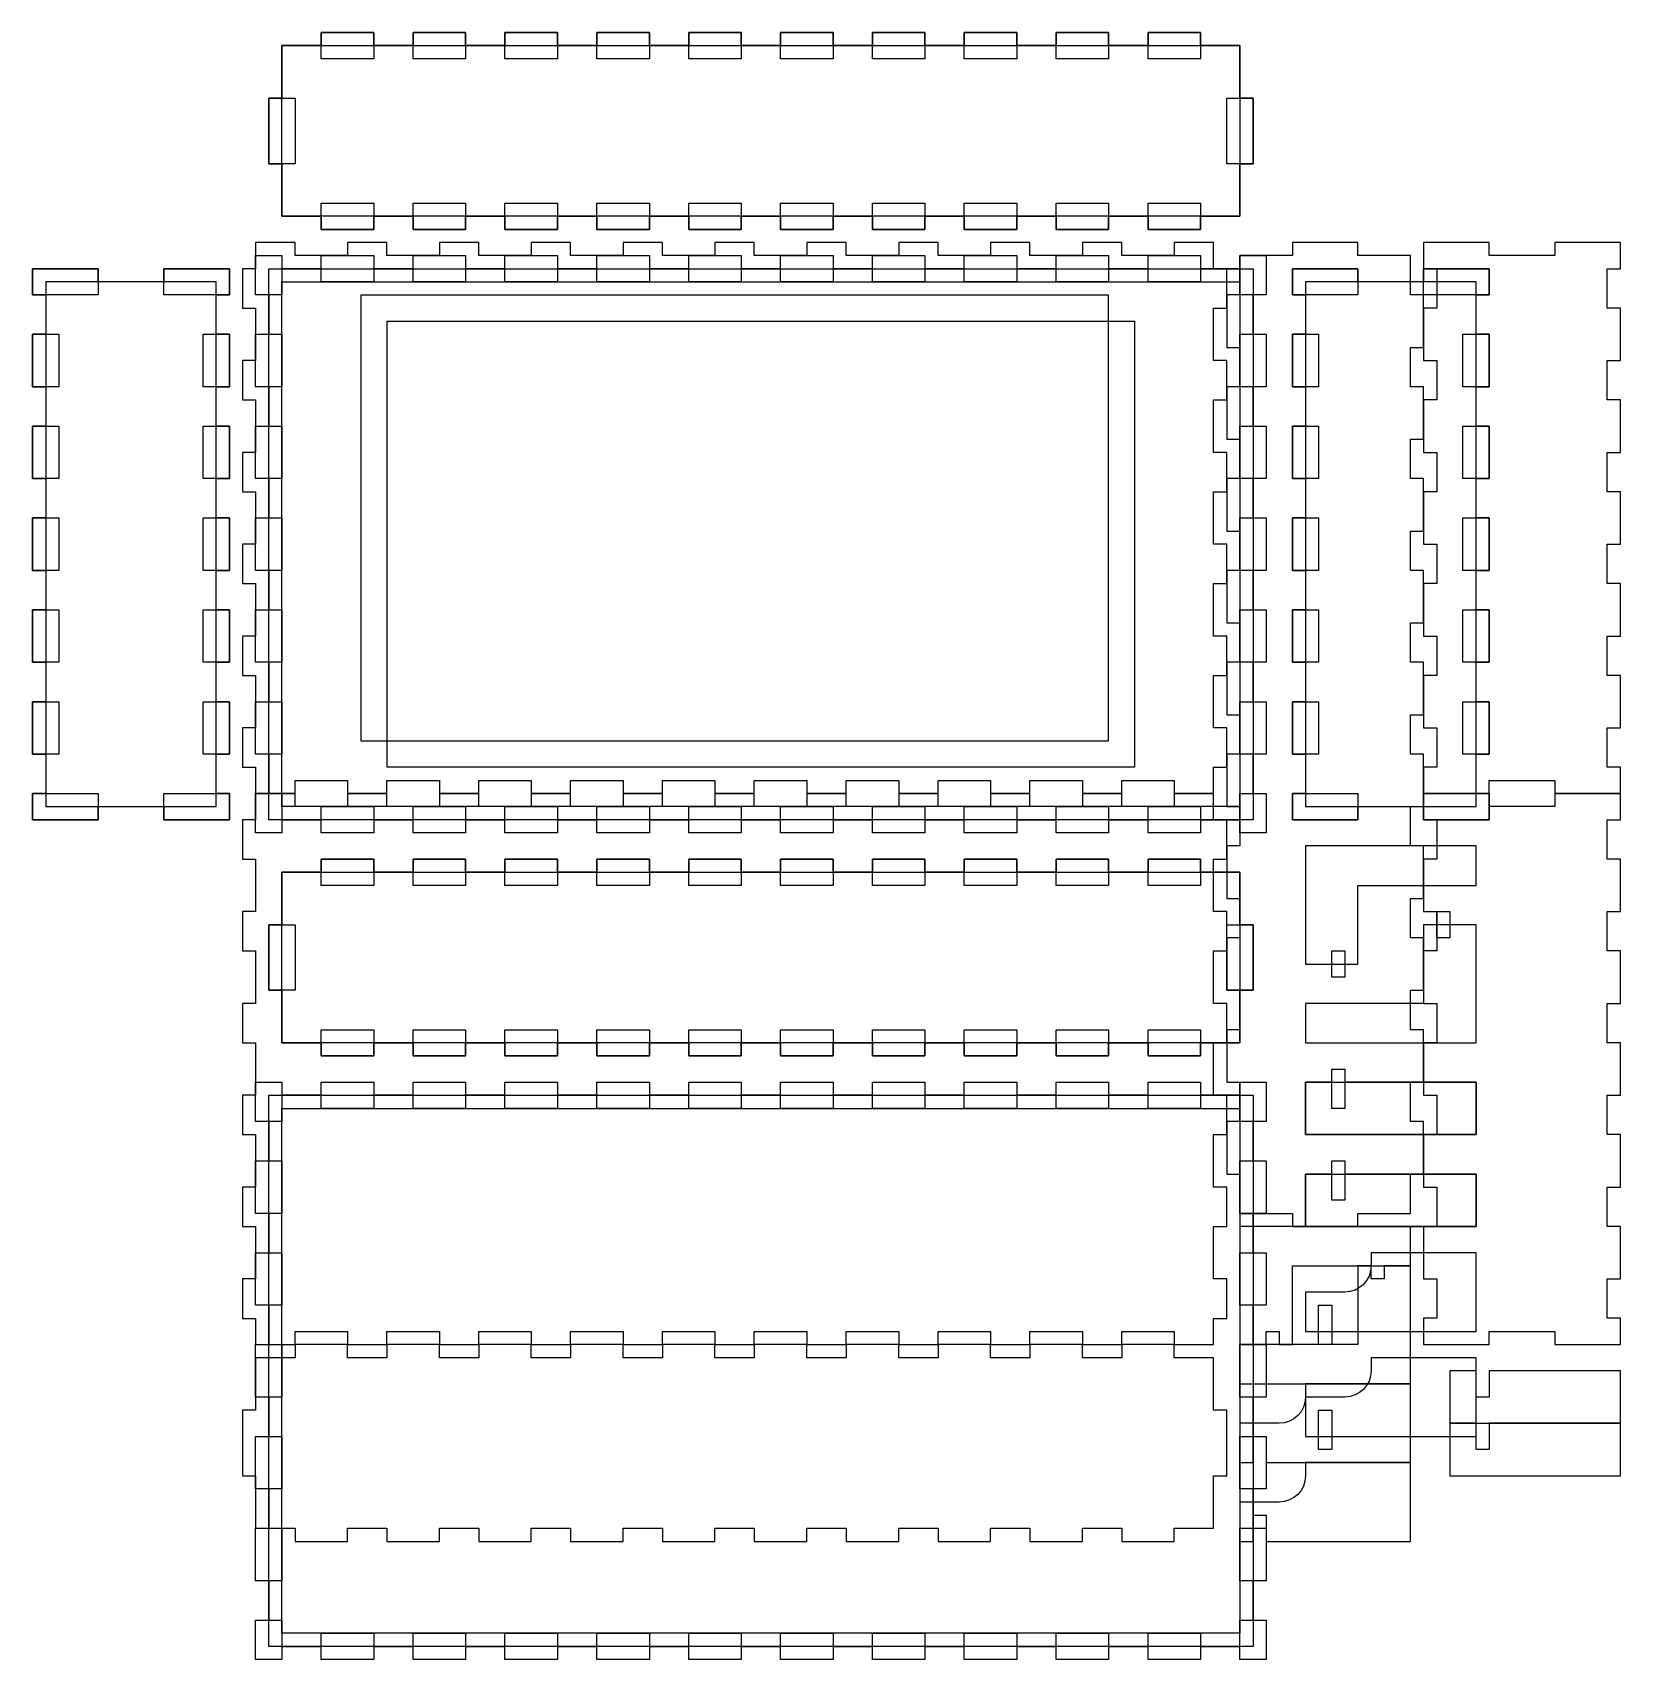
# Model space of a CAD drawing. Extents: x -48 to 315, y -24 to 348.
import ezdxf

# ---------------------------------------------------------------- set-up
doc = ezdxf.new("R2010")
doc.units = 0
for name, color, linetype in [('Applied', 7, 'CONTINUOUS'), ('Optimized', 7, 'CONTINUOUS'), ('Raw', 7, 'CONTINUOUS')]:
    doc.layers.add(name, color=color, linetype=linetype)

msp = doc.modelspace()

# ---------------------------------------------------------------- linework, layer by layer
at = {"layer": 'Applied', "color": 7}
for p, q in [((17.999918, 347.999825), (17.999918, 345.000113)), ((29.999875, 347.999825), (17.999918, 347.999825)), ((17.999918, 347.999825), (17.999918, 347.999825)), ((29.999875, 345.000113), (29.999875, 347.999825)), ((51.000073, 347.999825), (39.000116, 347.999825)), ((39.000116, 347.999825), (39.000116, 345.000113)), ((51.000073, 345.000113), (51.000073, 347.999825)), ((71.999723, 347.999825), (59.999767, 347.999825)), ((59.999767, 347.999825), (59.999767, 345.000113)), ((71.999723, 345.000113), (71.999723, 347.999825)), ((92.999921, 347.999825), (80.999965, 347.999825)), ((80.999965, 347.999825), (80.999965, 345.000113)), ((92.999921, 345.000113), (92.999921, 347.999825)), ((114.000122, 347.999825), (102.000165, 347.999825)), ((102.000165, 347.999825), (102.000165, 345.000113)), ((114.000122, 345.000113), (114.000122, 347.999825)), ((134.999769, 347.999825), (122.999813, 347.999825)), ((122.999813, 347.999825), (122.999813, 345.000113)), ((134.999769, 345.000113), (134.999769, 347.999825)), ((155.99997, 347.999825), (144.000014, 347.999825)), ((144.000014, 347.999825), (144.000014, 345.000113)), ((155.99997, 345.000113), (155.99997, 347.999825)), ((177.000171, 347.999825), (165.000212, 347.999825)), ((165.000212, 347.999825), (165.000212, 345.000113)), ((177.000171, 345.000113), (177.000171, 347.999825)), ((197.999818, 347.999825), (185.999862, 347.999825)), ((185.999862, 347.999825), (185.999862, 345.000113)), ((197.999818, 345.000113), (197.999818, 347.999825)), ((219.000019, 347.999825), (207.00006, 347.999825)), ((207.00006, 347.999825), (207.00006, 345.000113)), ((219.000019, 345.000113), (219.000019, 347.999825)), ((17.999918, 345.000113), (9.000226, 345.000113)), ((9.000226, 345.000113), (9.000226, 333.000157)), ((39.000116, 345.000113), (29.999875, 345.000113)), ((59.999767, 345.000113), (51.000073, 345.000113)), ((80.999965, 345.000113), (71.999723, 345.000113)), ((102.000165, 345.000113), (92.999921, 345.000113)), ((122.999813, 345.000113), (114.000122, 345.000113)), ((144.000014, 345.000113), (134.999769, 345.000113)), ((165.000212, 345.000113), (155.99997, 345.000113)), ((185.999862, 345.000113), (177.000171, 345.000113)), ((207.00006, 345.000113), (197.999818, 345.000113)), ((227.99971, 345.000113), (219.000019, 345.000113)), ((227.99971, 333.000157), (227.99971, 345.000113)), ((9.000226, 333.000157), (5.999961, 333.000157)), ((5.999961, 333.000157), (5.999961, 317.999935)), ((230.999975, 333.000157), (227.99971, 333.000157)), ((230.999975, 317.999935), (230.999975, 333.000157)), ((5.999961, 317.999935), (9.000226, 317.999935)), ((9.000226, 317.999935), (9.000226, 305.999978)), ((227.99971, 305.999978), (227.99971, 317.999935)), ((227.99971, 317.999935), (230.999975, 317.999935)), ((9.000226, 305.999978), (17.999918, 305.999978)), ((17.999918, 305.999978), (17.999918, 303.000265)), ((29.999875, 303.000265), (29.999875, 305.999978)), ((29.999875, 305.999978), (39.000116, 305.999978)), ((39.000116, 305.999978), (39.000116, 303.000265)), ((51.000073, 303.000265), (51.000073, 305.999978)), ((51.000073, 305.999978), (59.999767, 305.999978)), ((59.999767, 305.999978), (59.999767, 303.000265)), ((71.999723, 303.000265), (71.999723, 305.999978)), ((71.999723, 305.999978), (80.999965, 305.999978)), ((80.999965, 305.999978), (80.999965, 303.000265)), ((92.999921, 303.000265), (92.999921, 305.999978)), ((92.999921, 305.999978), (102.000165, 305.999978)), ((102.000165, 305.999978), (102.000165, 303.000265)), ((114.000122, 303.000265), (114.000122, 305.999978)), ((114.000122, 305.999978), (122.999813, 305.999978)), ((122.999813, 305.999978), (122.999813, 303.000265)), ((134.999769, 303.000265), (134.999769, 305.999978)), ((134.999769, 305.999978), (144.000014, 305.999978)), ((144.000014, 305.999978), (144.000014, 303.000265)), ((155.99997, 303.000265), (155.99997, 305.999978)), ((155.99997, 305.999978), (165.000212, 305.999978)), ((165.000212, 305.999978), (165.000212, 303.000265)), ((177.000171, 303.000265), (177.000171, 305.999978)), ((177.000171, 305.999978), (185.999862, 305.999978)), ((185.999862, 305.999978), (185.999862, 303.000265)), ((197.999818, 303.000265), (197.999818, 305.999978)), ((197.999818, 305.999978), (207.00006, 305.999978)), ((207.00006, 305.999978), (207.00006, 303.000265)), ((219.000019, 303.000265), (219.000019, 305.999978)), ((219.000019, 305.999978), (227.99971, 305.999978)), ((17.999918, 303.000265), (29.999875, 303.000265)), ((39.000116, 303.000265), (51.000073, 303.000265)), ((59.999767, 303.000265), (71.999723, 303.000265)), ((80.999965, 303.000265), (92.999921, 303.000265)), ((102.000165, 303.000265), (114.000122, 303.000265)), ((122.999813, 303.000265), (134.999769, 303.000265)), ((144.000014, 303.000265), (155.99997, 303.000265)), ((165.000212, 303.000265), (177.000171, 303.000265)), ((185.999862, 303.000265), (197.999818, 303.000265)), ((207.00006, 303.000265), (219.000019, 303.000265)), ((-47.999842, 294.000022), (-47.999842, 288.000043)), ((-33.000174, 294.000022), (-47.999842, 294.000022)), ((-47.999842, 294.000022), (-47.999842, 294.000022)), ((-33.000174, 290.999757), (-33.000174, 294.000022)), ((-3.000282, 294.000022), (-17.999952, 294.000022)), ((-17.999952, 294.000022), (-17.999952, 290.999757)), ((-3.000282, 288.000043), (-3.000282, 294.000022)), ((9.000226, 294.000022), (9.000226, 288.000043)), ((17.999918, 294.000022), (9.000226, 294.000022)), ((9.000226, 294.000022), (9.000226, 294.000022)), ((17.999918, 290.999757), (17.999918, 294.000022)), ((39.000116, 294.000022), (29.999875, 294.000022)), ((29.999875, 294.000022), (29.999875, 290.999757)), ((39.000116, 290.999757), (39.000116, 294.000022)), ((59.999767, 294.000022), (51.000073, 294.000022)), ((51.000073, 294.000022), (51.000073, 290.999757)), ((59.999767, 290.999757), (59.999767, 294.000022)), ((80.999965, 294.000022), (71.999723, 294.000022)), ((71.999723, 294.000022), (71.999723, 290.999757)), ((80.999965, 290.999757), (80.999965, 294.000022)), ((102.000165, 294.000022), (92.999921, 294.000022)), ((92.999921, 294.000022), (92.999921, 290.999757)), ((102.000165, 290.999757), (102.000165, 294.000022)), ((122.999813, 294.000022), (114.000122, 294.000022)), ((114.000122, 294.000022), (114.000122, 290.999757)), ((122.999813, 290.999757), (122.999813, 294.000022)), ((144.000014, 294.000022), (134.999769, 294.000022)), ((134.999769, 294.000022), (134.999769, 290.999757)), ((144.000014, 290.999757), (144.000014, 294.000022)), ((165.000212, 294.000022), (155.99997, 294.000022)), ((155.99997, 294.000022), (155.99997, 290.999757)), ((165.000212, 290.999757), (165.000212, 294.000022)), ((185.999862, 294.000022), (177.000171, 294.000022)), ((177.000171, 294.000022), (177.000171, 290.999757)), ((185.999862, 290.999757), (185.999862, 294.000022)), ((207.00006, 294.000022), (197.999818, 294.000022)), ((197.999818, 294.000022), (197.999818, 290.999757)), ((207.00006, 290.999757), (207.00006, 294.000022)), ((228.000261, 294.000022), (219.000019, 294.000022)), ((219.000019, 294.000022), (219.000019, 290.999757)), ((228.000261, 288.000043), (228.000261, 294.000022)), ((240.000217, 294.000022), (240.000217, 288.000043)), ((255.000438, 294.000022), (240.000217, 294.000022)), ((240.000217, 294.000022), (240.000217, 294.000022)), ((255.000438, 290.999757), (255.000438, 294.000022)), ((285.000344, 294.000022), (270.000109, 294.000022)), ((270.000109, 294.000022), (270.000109, 290.999757)), ((285.000344, 288.000043), (285.000344, 294.000022)), ((-17.999952, 290.999757), (-33.000174, 290.999757)), ((29.999875, 290.999757), (17.999918, 290.999757)), ((51.000073, 290.999757), (39.000116, 290.999757)), ((71.999723, 290.999757), (59.999767, 290.999757)), ((92.999921, 290.999757), (80.999965, 290.999757)), ((114.000122, 290.999757), (102.000165, 290.999757)), ((134.999769, 290.999757), (122.999813, 290.999757)), ((155.99997, 290.999757), (144.000014, 290.999757)), ((177.000171, 290.999757), (165.000212, 290.999757)), ((197.999818, 290.999757), (185.999862, 290.999757)), ((219.000019, 290.999757), (207.00006, 290.999757)), ((270.000109, 290.999757), (255.000438, 290.999757)), ((-47.999842, 288.000043), (-45.00013, 288.000043)), ((-45.00013, 288.000043), (-45.00013, 278.9998)), ((-5.999996, 278.9998), (-5.999996, 288.000043)), ((-5.999996, 288.000043), (-3.000282, 288.000043)), ((9.000226, 288.000043), (5.999961, 288.000043)), ((5.999961, 288.000043), (5.999961, 278.9998)), ((230.999975, 288.000043), (228.000261, 288.000043)), ((230.999975, 278.9998), (230.999975, 288.000043)), ((240.000217, 288.000043), (242.999931, 288.000043)), ((242.999931, 288.000043), (242.999931, 278.9998)), ((282.000065, 278.9998), (282.000065, 288.000043)), ((282.000065, 288.000043), (285.000344, 288.000043)), ((33.099987, 282.000016), (203.899984, 282.000016)), ((33.099987, 180.000014), (33.099987, 282.000016)), ((203.899984, 282.000016), (203.899984, 180.000014)), ((-45.00013, 278.9998), (-47.999842, 278.9998)), ((-47.999842, 278.9998), (-47.999842, 266.999843)), ((-3.000282, 278.9998), (-5.999996, 278.9998)), ((-3.000282, 266.999843), (-3.000282, 278.9998)), ((5.999961, 278.9998), (9.000226, 278.9998)), ((9.000226, 278.9998), (9.000226, 266.999843)), ((228.000261, 266.999843), (228.000261, 278.9998)), ((228.000261, 278.9998), (230.999975, 278.9998)), ((242.999931, 278.9998), (240.000217, 278.9998)), ((240.000217, 278.9998), (240.000217, 266.999843)), ((284.99978, 278.9998), (282.000065, 278.9998)), ((284.99978, 266.999843), (284.99978, 278.9998)), ((-47.999842, 266.999843), (-45.00013, 266.999843)), ((-45.00013, 266.999843), (-45.00013, 258.000152)), ((-5.999996, 258.000152), (-5.999996, 266.999843)), ((-5.999996, 266.999843), (-3.000282, 266.999843)), ((9.000226, 266.999843), (5.999961, 266.999843)), ((5.999961, 266.999843), (5.999961, 258.000152)), ((230.999975, 266.999843), (228.000261, 266.999843)), ((230.999975, 258.000152), (230.999975, 266.999843)), ((240.000217, 266.999843), (242.999931, 266.999843)), ((242.999931, 266.999843), (242.999931, 258.000152)), ((282.000065, 258.000152), (282.000065, 266.999843)), ((282.000065, 266.999843), (284.99978, 266.999843)), ((-45.00013, 258.000152), (-47.999842, 258.000152)), ((-47.999842, 258.000152), (-47.999842, 246.000195)), ((-3.000282, 258.000152), (-5.999996, 258.000152)), ((-3.000282, 246.000195), (-3.000282, 258.000152)), ((5.999961, 258.000152), (9.000226, 258.000152)), ((9.000226, 258.000152), (9.000226, 246.000195)), ((228.000261, 246.000195), (228.000261, 258.000152)), ((228.000261, 258.000152), (230.999975, 258.000152)), ((242.999931, 258.000152), (240.000217, 258.000152)), ((240.000217, 258.000152), (240.000217, 246.000195)), ((284.99978, 258.000152), (282.000065, 258.000152)), ((284.99978, 246.000195), (284.99978, 258.000152)), ((-47.999842, 246.000195), (-45.00013, 246.000195)), ((-45.00013, 246.000195), (-45.00013, 236.999951)), ((-5.999996, 236.999951), (-5.999996, 246.000195)), ((-5.999996, 246.000195), (-3.000282, 246.000195)), ((9.000226, 246.000195), (5.999961, 246.000195)), ((5.999961, 246.000195), (5.999961, 236.999951)), ((230.999975, 246.000195), (228.000261, 246.000195)), ((230.999975, 236.999951), (230.999975, 246.000195)), ((240.000217, 246.000195), (242.999931, 246.000195)), ((242.999931, 246.000195), (242.999931, 236.999951)), ((282.000065, 236.999951), (282.000065, 246.000195)), ((282.000065, 246.000195), (284.99978, 246.000195)), ((-45.00013, 236.999951), (-47.999842, 236.999951)), ((-47.999842, 236.999951), (-47.999842, 224.999995)), ((-3.000282, 236.999951), (-5.999996, 236.999951)), ((-3.000282, 224.999995), (-3.000282, 236.999951)), ((5.999961, 236.999951), (9.000226, 236.999951)), ((9.000226, 236.999951), (9.000226, 224.999995)), ((228.000261, 224.999995), (228.000261, 236.999951)), ((228.000261, 236.999951), (230.999975, 236.999951)), ((242.999931, 236.999951), (240.000217, 236.999951)), ((240.000217, 236.999951), (240.000217, 224.999995)), ((284.99978, 236.999951), (282.000065, 236.999951)), ((284.99978, 224.999995), (284.99978, 236.999951)), ((-47.999842, 224.999995), (-45.00013, 224.999995)), ((-45.00013, 224.999995), (-45.00013, 215.999753)), ((-5.999996, 215.999753), (-5.999996, 224.999995)), ((-5.999996, 224.999995), (-3.000282, 224.999995)), ((9.000226, 224.999995), (5.999961, 224.999995)), ((5.999961, 224.999995), (5.999961, 215.999753)), ((230.999975, 224.999995), (228.000261, 224.999995)), ((230.999975, 215.999753), (230.999975, 224.999995)), ((240.000217, 224.999995), (242.999931, 224.999995)), ((242.999931, 224.999995), (242.999931, 215.999753)), ((282.000065, 215.999753), (282.000065, 224.999995)), ((282.000065, 224.999995), (284.99978, 224.999995)), ((-45.00013, 215.999753), (-47.999842, 215.999753)), ((-47.999842, 215.999753), (-47.999842, 203.999797)), ((-3.000282, 215.999753), (-5.999996, 215.999753)), ((-3.000282, 203.999797), (-3.000282, 215.999753)), ((5.999961, 215.999753), (9.000226, 215.999753)), ((9.000226, 215.999753), (9.000226, 203.999797)), ((228.000261, 203.999797), (228.000261, 215.999753)), ((228.000261, 215.999753), (230.999975, 215.999753)), ((242.999931, 215.999753), (240.000217, 215.999753)), ((240.000217, 215.999753), (240.000217, 203.999797)), ((284.99978, 215.999753), (282.000065, 215.999753)), ((284.99978, 203.999797), (284.99978, 215.999753)), ((-47.999842, 203.999797), (-45.00013, 203.999797)), ((-45.00013, 203.999797), (-45.00013, 195.000103)), ((-5.999996, 195.000103), (-5.999996, 203.999797)), ((-5.999996, 203.999797), (-3.000282, 203.999797)), ((9.000226, 203.999797), (5.999961, 203.999797)), ((5.999961, 203.999797), (5.999961, 195.000103)), ((230.999975, 203.999797), (228.000261, 203.999797)), ((230.999975, 195.000103), (230.999975, 203.999797)), ((240.000217, 203.999797), (242.999931, 203.999797)), ((242.999931, 203.999797), (242.999931, 195.000103)), ((282.000065, 195.000103), (282.000065, 203.999797)), ((282.000065, 203.999797), (284.99978, 203.999797)), ((-45.00013, 195.000103), (-47.999842, 195.000103)), ((-47.999842, 195.000103), (-47.999842, 183.000147)), ((-3.000282, 195.000103), (-5.999996, 195.000103)), ((-3.000282, 183.000147), (-3.000282, 195.000103)), ((5.999961, 195.000103), (9.000226, 195.000103)), ((9.000226, 195.000103), (9.000226, 183.000147)), ((228.000261, 183.000147), (228.000261, 195.000103)), ((228.000261, 195.000103), (230.999975, 195.000103)), ((242.999931, 195.000103), (240.000217, 195.000103)), ((240.000217, 195.000103), (240.000217, 183.000147)), ((284.99978, 195.000103), (282.000065, 195.000103)), ((284.99978, 183.000147), (284.99978, 195.000103)), ((-47.999842, 183.000147), (-45.00013, 183.000147)), ((-45.00013, 183.000147), (-45.00013, 173.999905)), ((-5.999996, 173.999905), (-5.999996, 183.000147)), ((-5.999996, 183.000147), (-3.000282, 183.000147)), ((9.000226, 183.000147), (5.999961, 183.000147)), ((5.999961, 183.000147), (5.999961, 173.999905)), ((230.999975, 183.000147), (228.000261, 183.000147)), ((230.999975, 173.999905), (230.999975, 183.000147)), ((240.000217, 183.000147), (242.999931, 183.000147)), ((242.999931, 183.000147), (242.999931, 173.999905)), ((282.000065, 173.999905), (282.000065, 183.000147)), ((282.000065, 183.000147), (284.99978, 183.000147)), ((203.899984, 180.000014), (33.099987, 180.000014)), ((-45.00013, 173.999905), (-47.999842, 173.999905)), ((-47.999842, 173.999905), (-47.999842, 167.999925)), ((-3.000282, 173.999905), (-5.999996, 173.999905)), ((-3.000282, 167.999925), (-3.000282, 173.999905)), ((5.999961, 173.999905), (9.000226, 173.999905)), ((9.000226, 173.999905), (9.000226, 167.999925)), ((228.000261, 167.999925), (228.000261, 173.999905)), ((228.000261, 173.999905), (230.999975, 173.999905)), ((242.999931, 173.999905), (240.000217, 173.999905)), ((240.000217, 173.999905), (240.000217, 167.999925)), ((285.000344, 173.999905), (282.000065, 173.999905)), ((285.000344, 167.999925), (285.000344, 173.999905)), ((-47.999842, 167.999925), (-33.000174, 167.999925)), ((-33.000174, 167.999925), (-33.000174, 171.00019)), ((-33.000174, 171.00019), (-17.999952, 171.00019)), ((-17.999952, 171.00019), (-17.999952, 167.999925)), ((-17.999952, 167.999925), (-3.000282, 167.999925)), ((9.000226, 167.999925), (17.999918, 167.999925)), ((17.999918, 167.999925), (17.999918, 171.00019)), ((17.999918, 171.00019), (29.999875, 171.00019)), ((29.999875, 171.00019), (29.999875, 167.999925)), ((29.999875, 167.999925), (39.000116, 167.999925)), ((39.000116, 167.999925), (39.000116, 171.00019)), ((39.000116, 171.00019), (51.000073, 171.00019)), ((51.000073, 171.00019), (51.000073, 167.999925)), ((51.000073, 167.999925), (59.999767, 167.999925)), ((59.999767, 167.999925), (59.999767, 171.00019)), ((59.999767, 171.00019), (71.999723, 171.00019)), ((71.999723, 171.00019), (71.999723, 167.999925)), ((71.999723, 167.999925), (80.999965, 167.999925)), ((80.999965, 167.999925), (80.999965, 171.00019)), ((80.999965, 171.00019), (92.999921, 171.00019)), ((92.999921, 171.00019), (92.999921, 167.999925)), ((92.999921, 167.999925), (102.000165, 167.999925)), ((102.000165, 167.999925), (102.000165, 171.00019)), ((102.000165, 171.00019), (114.000122, 171.00019)), ((114.000122, 171.00019), (114.000122, 167.999925)), ((114.000122, 167.999925), (122.999813, 167.999925)), ((122.999813, 167.999925), (122.999813, 171.00019)), ((122.999813, 171.00019), (134.999769, 171.00019)), ((134.999769, 171.00019), (134.999769, 167.999925)), ((134.999769, 167.999925), (144.000014, 167.999925)), ((144.000014, 167.999925), (144.000014, 171.00019)), ((144.000014, 171.00019), (155.99997, 171.00019)), ((155.99997, 171.00019), (155.99997, 167.999925)), ((155.99997, 167.999925), (165.000212, 167.999925)), ((165.000212, 167.999925), (165.000212, 171.00019)), ((165.000212, 171.00019), (177.000171, 171.00019)), ((177.000171, 171.00019), (177.000171, 167.999925)), ((177.000171, 167.999925), (185.999862, 167.999925)), ((185.999862, 167.999925), (185.999862, 171.00019)), ((185.999862, 171.00019), (197.999818, 171.00019)), ((197.999818, 171.00019), (197.999818, 167.999925)), ((197.999818, 167.999925), (207.00006, 167.999925)), ((207.00006, 167.999925), (207.00006, 171.00019)), ((207.00006, 171.00019), (219.000019, 171.00019)), ((219.000019, 171.00019), (219.000019, 167.999925)), ((219.000019, 167.999925), (228.000261, 167.999925)), ((240.000217, 167.999925), (255.000438, 167.999925)), ((255.000438, 167.999925), (255.000438, 171.00019)), ((255.000438, 171.00019), (270.000109, 171.00019)), ((270.000109, 171.00019), (270.000109, 167.999925)), ((270.000109, 167.999925), (285.000344, 167.999925)), ((242.999931, 161.999949), (242.999931, 149.999992)), ((254.999888, 161.999949), (242.999931, 161.999949)), ((242.999931, 161.999949), (242.999931, 161.999949)), ((281.999515, 161.999949), (254.999888, 161.999949)), ((281.999515, 153.000257), (281.999515, 161.999949)), ((17.999918, 159.000234), (17.999918, 155.999969)), ((29.999875, 159.000234), (17.999918, 159.000234)), ((17.999918, 159.000234), (17.999918, 159.000234)), ((29.999875, 155.999969), (29.999875, 159.000234)), ((51.000073, 159.000234), (39.000116, 159.000234)), ((39.000116, 159.000234), (39.000116, 155.999969)), ((51.000073, 155.999969), (51.000073, 159.000234)), ((71.999723, 159.000234), (59.999767, 159.000234)), ((59.999767, 159.000234), (59.999767, 155.999969)), ((71.999723, 155.999969), (71.999723, 159.000234)), ((92.999921, 159.000234), (80.999965, 159.000234)), ((80.999965, 159.000234), (80.999965, 155.999969)), ((92.999921, 155.999969), (92.999921, 159.000234)), ((114.000122, 159.000234), (102.000165, 159.000234)), ((102.000165, 159.000234), (102.000165, 155.999969)), ((114.000122, 155.999969), (114.000122, 159.000234)), ((134.999769, 159.000234), (122.999813, 159.000234)), ((122.999813, 159.000234), (122.999813, 155.999969)), ((134.999769, 155.999969), (134.999769, 159.000234)), ((155.99997, 159.000234), (144.000014, 159.000234)), ((144.000014, 159.000234), (144.000014, 155.999969)), ((155.99997, 155.999969), (155.99997, 159.000234)), ((177.000171, 159.000234), (165.000212, 159.000234)), ((165.000212, 159.000234), (165.000212, 155.999969)), ((177.000171, 155.999969), (177.000171, 159.000234)), ((197.999818, 159.000234), (185.999862, 159.000234)), ((185.999862, 159.000234), (185.999862, 155.999969)), ((197.999818, 155.999969), (197.999818, 159.000234)), ((219.000019, 159.000234), (207.00006, 159.000234)), ((207.00006, 159.000234), (207.00006, 155.999969)), ((219.000019, 155.999969), (219.000019, 159.000234)), ((17.999918, 155.999969), (9.000226, 155.999969)), ((9.000226, 155.999969), (9.000226, 144.000013)), ((39.000116, 155.999969), (29.999875, 155.999969)), ((59.999767, 155.999969), (51.000073, 155.999969)), ((80.999965, 155.999969), (71.999723, 155.999969)), ((102.000165, 155.999969), (92.999921, 155.999969)), ((122.999813, 155.999969), (114.000122, 155.999969)), ((144.000014, 155.999969), (134.999769, 155.999969)), ((165.000212, 155.999969), (155.99997, 155.999969)), ((185.999862, 155.999969), (177.000171, 155.999969)), ((207.00006, 155.999969), (197.999818, 155.999969)), ((227.99971, 155.999969), (219.000019, 155.999969)), ((227.99971, 144.000013), (227.99971, 155.999969)), ((254.999888, 134.999771), (254.999888, 153.000257)), ((254.999888, 153.000257), (281.999515, 153.000257)), ((242.999931, 149.999992), (242.999931, 134.999771)), ((9.000226, 144.000013), (5.999961, 144.000013)), ((5.999961, 144.000013), (5.999961, 128.999792)), ((230.999975, 144.000013), (227.99971, 144.000013)), ((230.999975, 128.999792), (230.999975, 144.000013)), ((269.999558, 144.000013), (269.999558, 126.000077)), ((272.999823, 144.000013), (269.999558, 144.000013)), ((269.999558, 144.000013), (269.999558, 144.000013)), ((272.999823, 140.999748), (272.999823, 144.000013)), ((281.999515, 144.000013), (276.000086, 144.000013)), ((276.000086, 144.000013), (276.000086, 140.999748)), ((281.999515, 128.999792), (281.999515, 144.000013)), ((248.999908, 134.999771), (248.999908, 138.000036)), ((248.999908, 138.000036), (251.999623, 138.000036)), ((251.999623, 138.000036), (251.999623, 134.999771)), ((276.000086, 140.999748), (272.999823, 140.999748)), ((242.999931, 134.999771), (248.999908, 134.999771)), ((251.999623, 134.999771), (254.999888, 134.999771)), ((5.999961, 128.999792), (9.000226, 128.999792)), ((9.000226, 128.999792), (9.000226, 116.999835)), ((227.99971, 116.999835), (227.99971, 128.999792)), ((227.99971, 128.999792), (230.999975, 128.999792)), ((281.999515, 116.999835), (281.999515, 128.999792)), ((269.999558, 126.000077), (242.999931, 126.000077)), ((242.999931, 126.000077), (242.999931, 116.999835)), ((9.000226, 116.999835), (17.999918, 116.999835)), ((17.999918, 116.999835), (17.999918, 114.000121)), ((29.999875, 114.000121), (29.999875, 116.999835)), ((29.999875, 116.999835), (39.000116, 116.999835)), ((39.000116, 116.999835), (39.000116, 114.000121)), ((51.000073, 114.000121), (51.000073, 116.999835)), ((51.000073, 116.999835), (59.999767, 116.999835)), ((59.999767, 116.999835), (59.999767, 114.000121)), ((71.999723, 114.000121), (71.999723, 116.999835)), ((71.999723, 116.999835), (80.999965, 116.999835)), ((80.999965, 116.999835), (80.999965, 114.000121)), ((92.999921, 114.000121), (92.999921, 116.999835)), ((92.999921, 116.999835), (102.000165, 116.999835)), ((102.000165, 116.999835), (102.000165, 114.000121)), ((114.000122, 114.000121), (114.000122, 116.999835)), ((114.000122, 116.999835), (122.999813, 116.999835)), ((122.999813, 116.999835), (122.999813, 114.000121)), ((134.999769, 114.000121), (134.999769, 116.999835)), ((134.999769, 116.999835), (144.000014, 116.999835)), ((144.000014, 116.999835), (144.000014, 114.000121)), ((155.99997, 114.000121), (155.99997, 116.999835)), ((155.99997, 116.999835), (165.000212, 116.999835)), ((165.000212, 116.999835), (165.000212, 114.000121)), ((177.000171, 114.000121), (177.000171, 116.999835)), ((177.000171, 116.999835), (185.999862, 116.999835)), ((185.999862, 116.999835), (185.999862, 114.000121)), ((197.999818, 114.000121), (197.999818, 116.999835)), ((197.999818, 116.999835), (207.00006, 116.999835)), ((207.00006, 116.999835), (207.00006, 114.000121)), ((219.000019, 114.000121), (219.000019, 116.999835)), ((219.000019, 116.999835), (227.99971, 116.999835)), ((242.999931, 116.999835), (269.999558, 116.999835)), ((269.999558, 116.999835), (281.999515, 116.999835)), ((17.999918, 114.000121), (29.999875, 114.000121)), ((39.000116, 114.000121), (51.000073, 114.000121)), ((59.999767, 114.000121), (71.999723, 114.000121)), ((80.999965, 114.000121), (92.999921, 114.000121)), ((102.000165, 114.000121), (114.000122, 114.000121)), ((122.999813, 114.000121), (134.999769, 114.000121)), ((144.000014, 114.000121), (155.99997, 114.000121)), ((165.000212, 114.000121), (177.000171, 114.000121)), ((185.999862, 114.000121), (197.999818, 114.000121)), ((207.00006, 114.000121), (219.000019, 114.000121)), ((242.999931, 108.000144), (242.999931, 96.000188)), ((248.999908, 108.000144), (242.999931, 108.000144)), ((242.999931, 108.000144), (242.999931, 108.000144)), ((248.999908, 102.000165), (248.999908, 108.000144)), ((282.000065, 108.000144), (252.000173, 108.000144)), ((252.000173, 108.000144), (252.000173, 102.000165)), ((282.000065, 96.000188), (282.000065, 108.000144)), ((9.000226, 104.999879), (9.000226, 98.9999)), ((17.999918, 104.999879), (9.000226, 104.999879)), ((9.000226, 104.999879), (9.000226, 104.999879)), ((17.999918, 102.000165), (17.999918, 104.999879)), ((39.000116, 104.999879), (29.999875, 104.999879)), ((29.999875, 104.999879), (29.999875, 102.000165)), ((39.000116, 102.000165), (39.000116, 104.999879)), ((59.999767, 104.999879), (51.000073, 104.999879)), ((51.000073, 104.999879), (51.000073, 102.000165)), ((59.999767, 102.000165), (59.999767, 104.999879)), ((80.999965, 104.999879), (71.999723, 104.999879)), ((71.999723, 104.999879), (71.999723, 102.000165)), ((80.999965, 102.000165), (80.999965, 104.999879)), ((102.000165, 104.999879), (92.999921, 104.999879)), ((92.999921, 104.999879), (92.999921, 102.000165)), ((102.000165, 102.000165), (102.000165, 104.999879)), ((122.999813, 104.999879), (114.000122, 104.999879)), ((114.000122, 104.999879), (114.000122, 102.000165)), ((122.999813, 102.000165), (122.999813, 104.999879)), ((144.000014, 104.999879), (134.999769, 104.999879)), ((134.999769, 104.999879), (134.999769, 102.000165)), ((144.000014, 102.000165), (144.000014, 104.999879)), ((165.000212, 104.999879), (155.99997, 104.999879)), ((155.99997, 104.999879), (155.99997, 102.000165)), ((165.000212, 102.000165), (165.000212, 104.999879)), ((185.999862, 104.999879), (177.000171, 104.999879)), ((177.000171, 104.999879), (177.000171, 102.000165)), ((185.999862, 102.000165), (185.999862, 104.999879)), ((207.00006, 104.999879), (197.999818, 104.999879)), ((197.999818, 104.999879), (197.999818, 102.000165)), ((207.00006, 102.000165), (207.00006, 104.999879)), ((228.000261, 104.999879), (219.000019, 104.999879)), ((219.000019, 104.999879), (219.000019, 102.000165)), ((228.000261, 98.9999), (228.000261, 104.999879)), ((29.999875, 102.000165), (17.999918, 102.000165)), ((51.000073, 102.000165), (39.000116, 102.000165)), ((71.999723, 102.000165), (59.999767, 102.000165)), ((92.999921, 102.000165), (80.999965, 102.000165)), ((114.000122, 102.000165), (102.000165, 102.000165)), ((134.999769, 102.000165), (122.999813, 102.000165)), ((155.99997, 102.000165), (144.000014, 102.000165)), ((177.000171, 102.000165), (165.000212, 102.000165)), ((197.999818, 102.000165), (185.999862, 102.000165)), ((219.000019, 102.000165), (207.00006, 102.000165)), ((252.000173, 102.000165), (248.999908, 102.000165)), ((9.000226, 98.9999), (5.999961, 98.9999)), ((5.999961, 98.9999), (5.999961, 90.000208)), ((230.999975, 98.9999), (228.000261, 98.9999)), ((230.999975, 90.000208), (230.999975, 98.9999)), ((242.999931, 96.000188), (282.000065, 96.000188)), ((5.999961, 90.000208), (9.000226, 90.000208)), ((9.000226, 90.000208), (9.000226, 77.999702)), ((228.000261, 77.999702), (228.000261, 90.000208)), ((228.000261, 90.000208), (230.999975, 90.000208)), ((242.999931, 86.999943), (242.999931, 74.999987)), ((248.999908, 86.999943), (242.999931, 86.999943)), ((242.999931, 86.999943), (242.999931, 86.999943)), ((248.999908, 80.999964), (248.999908, 86.999943)), ((282.000065, 86.999943), (252.000173, 86.999943)), ((252.000173, 86.999943), (252.000173, 80.999964)), ((282.000065, 74.999987), (282.000065, 86.999943)), ((252.000173, 80.999964), (248.999908, 80.999964)), ((9.000226, 77.999702), (5.999961, 77.999702)), ((5.999961, 77.999702), (5.999961, 69.000008)), ((230.999975, 77.999702), (228.000261, 77.999702)), ((230.999975, 69.000008), (230.999975, 77.999702)), ((242.999931, 74.999987), (282.000065, 74.999987)), ((5.999961, 69.000008), (9.000226, 69.000008)), ((9.000226, 69.000008), (9.000226, 57.000051)), ((228.000261, 57.000051), (228.000261, 69.000008)), ((228.000261, 69.000008), (230.999975, 69.000008)), ((257.999602, 69.000008), (257.999602, 65.999743)), ((282.000065, 69.000008), (257.999602, 69.000008)), ((257.999602, 69.000008), (257.999602, 69.000008)), ((282.000065, 51.000075), (282.000065, 69.000008)), ((251.999623, 59.999766), (242.999931, 59.999766)), ((242.999931, 59.999766), (242.999931, 51.000075)), ((9.000226, 57.000051), (5.999961, 57.000051)), ((5.999961, 57.000051), (5.999961, 47.99981)), ((230.999975, 57.000051), (228.000261, 57.000051)), ((230.999975, 47.99981), (230.999975, 57.000051)), ((246.000196, 51.000075), (246.000196, 57.000051)), ((246.000196, 57.000051), (248.999908, 57.000051)), ((248.999908, 57.000051), (248.999908, 51.000075)), ((242.999931, 51.000075), (246.000196, 51.000075)), ((248.999908, 51.000075), (282.000065, 51.000075)), ((5.999961, 47.99981), (9.000226, 47.99981)), ((9.000226, 47.99981), (9.000226, 35.999853)), ((228.000261, 35.999853), (228.000261, 47.99981)), ((228.000261, 47.99981), (230.999975, 47.99981)), ((257.999602, 45.000095), (257.999602, 41.99983)), ((282.000065, 45.000095), (257.999602, 45.000095)), ((257.999602, 45.000095), (257.999602, 45.000095)), ((282.000065, 27.000159), (282.000065, 45.000095)), ((9.000226, 35.999853), (5.999961, 35.999853)), ((5.999961, 35.999853), (5.999961, 26.999609)), ((230.999975, 35.999853), (228.000261, 35.999853)), ((230.999975, 26.999609), (230.999975, 35.999853)), ((251.999623, 35.999853), (242.999931, 35.999853)), ((242.999931, 35.999853), (242.999931, 27.000159)), ((246.000196, 27.000159), (246.000196, 33.000139)), ((246.000196, 33.000139), (248.999908, 33.000139)), ((248.999908, 33.000139), (248.999908, 27.000159)), ((5.999961, 26.999609), (9.000226, 26.999609)), ((9.000226, 26.999609), (9.000226, 14.999639)), ((228.000261, 14.999639), (228.000261, 26.999609)), ((228.000261, 26.999609), (230.999975, 26.999609)), ((242.999931, 27.000159), (246.000196, 27.000159)), ((248.999908, 27.000159), (282.000065, 27.000159)), ((9.000226, 14.999639), (5.999961, 14.999639)), ((5.999961, 14.999639), (5.999961, 5.999967)), ((230.999975, 14.999639), (228.000261, 14.999639)), ((230.999975, 5.999967), (230.999975, 14.999639)), ((5.999961, 5.999967), (9.000226, 5.999967)), ((9.000226, 5.999967), (9.000226, -6.000009)), ((228.000261, -6.000009), (228.000261, 5.999967)), ((228.000261, 5.999967), (230.999975, 5.999967)), ((9.000226, -6.000009), (5.999961, -6.000009)), ((5.999961, -6.000009), (5.999961, -15.000245)), ((230.999975, -6.000009), (228.000261, -6.000009)), ((230.999975, -15.000245), (230.999975, -6.000009)), ((5.999961, -15.000245), (9.000226, -15.000245)), ((9.000226, -15.000245), (9.000226, -21.000205)), ((17.999918, -21.000205), (17.999918, -17.999957)), ((17.999918, -17.999957), (29.999875, -17.999957)), ((29.999875, -17.999957), (29.999875, -21.000205)), ((39.000116, -21.000205), (39.000116, -17.999957)), ((39.000116, -17.999957), (51.000073, -17.999957)), ((51.000073, -17.999957), (51.000073, -21.000205)), ((59.999767, -21.000205), (59.999767, -17.999957)), ((59.999767, -17.999957), (71.999723, -17.999957)), ((71.999723, -17.999957), (71.999723, -21.000205)), ((80.999965, -21.000205), (80.999965, -17.999957)), ((80.999965, -17.999957), (92.999921, -17.999957)), ((92.999921, -17.999957), (92.999921, -21.000205)), ((102.000165, -21.000205), (102.000165, -17.999957)), ((102.000165, -17.999957), (114.000122, -17.999957)), ((114.000122, -17.999957), (114.000122, -21.000205)), ((122.999813, -21.000205), (122.999813, -17.999957)), ((122.999813, -17.999957), (134.999769, -17.999957)), ((134.999769, -17.999957), (134.999769, -21.000205)), ((144.000014, -21.000205), (144.000014, -17.999957)), ((144.000014, -17.999957), (155.99997, -17.999957)), ((155.99997, -17.999957), (155.99997, -21.000205)), ((165.000212, -21.000205), (165.000212, -17.999957)), ((165.000212, -17.999957), (177.000171, -17.999957)), ((177.000171, -17.999957), (177.000171, -21.000205)), ((185.999862, -21.000205), (185.999862, -17.999957)), ((185.999862, -17.999957), (197.999818, -17.999957)), ((197.999818, -17.999957), (197.999818, -21.000205)), ((207.00006, -21.000205), (207.00006, -17.999957)), ((207.00006, -17.999957), (219.000019, -17.999957)), ((219.000019, -17.999957), (219.000019, -21.000205)), ((228.000261, -21.000205), (228.000261, -15.000245)), ((228.000261, -15.000245), (230.999975, -15.000245)), ((9.000226, -21.000205), (17.999918, -21.000205)), ((29.999875, -21.000205), (39.000116, -21.000205)), ((51.000073, -21.000205), (59.999767, -21.000205)), ((71.999723, -21.000205), (80.999965, -21.000205)), ((92.999921, -21.000205), (102.000165, -21.000205)), ((114.000122, -21.000205), (122.999813, -21.000205)), ((134.999769, -21.000205), (144.000014, -21.000205)), ((155.99997, -21.000205), (165.000212, -21.000205)), ((177.000171, -21.000205), (185.999862, -21.000205)), ((197.999818, -21.000205), (207.00006, -21.000205)), ((219.000019, -21.000205), (228.000261, -21.000205))]:
    msp.add_line(p, q, dxfattribs=at)
for points in [[(257.999602, 65.999743), (257.999602, 62.675741), (255.323608, 59.999766), (251.999623, 59.999766)], [(257.999602, 41.99983), (257.999602, 38.675817), (255.323608, 35.999853), (251.999623, 35.999853)]]:
    msp.add_open_spline(points, degree=3, dxfattribs=at)
at = {"layer": 'Optimized', "color": 7}
for p, q in [((2.999986, 299.999987), (2.999986, 294.00001)), ((11.999677, 299.999987), (2.999986, 299.999987)), ((2.999986, 299.999987), (2.999986, 299.999987)), ((11.999677, 296.999722), (11.999677, 299.999987)), ((32.999875, 299.999987), (23.999633, 299.999987)), ((23.999633, 299.999987), (23.999633, 296.999722)), ((32.999875, 296.999722), (32.999875, 299.999987)), ((53.999525, 299.999987), (44.999831, 299.999987)), ((44.999831, 299.999987), (44.999831, 296.999722)), ((53.999525, 296.999722), (53.999525, 299.999987)), ((74.999737, 299.999987), (65.999473, 299.999987)), ((65.999473, 299.999987), (65.999473, 296.999722)), ((74.999737, 296.999722), (74.999737, 299.999987)), ((95.999921, 299.999987), (86.999685, 299.999987)), ((86.999685, 299.999987), (86.999685, 296.999722)), ((95.999921, 296.999722), (95.999921, 299.999987)), ((116.999568, 299.999987), (107.999869, 299.999987)), ((107.999869, 299.999987), (107.999869, 296.999722)), ((116.999568, 296.999722), (116.999568, 299.999987)), ((137.99978, 299.999987), (128.999516, 299.999987)), ((128.999516, 299.999987), (128.999516, 296.999722)), ((137.99978, 296.999722), (137.99978, 299.999987)), ((158.999964, 299.999987), (149.999728, 299.999987)), ((149.999728, 299.999987), (149.999728, 296.999722)), ((158.999964, 296.999722), (158.999964, 299.999987)), ((179.999612, 299.999987), (170.99994, 299.999987)), ((170.99994, 299.999987), (170.99994, 296.999722)), ((179.999612, 296.999722), (179.999612, 299.999987)), ((200.999824, 299.999987), (191.999588, 299.999987)), ((191.999588, 299.999987), (191.999588, 296.999722)), ((200.999824, 296.999722), (200.999824, 299.999987)), ((222.000008, 299.999987), (212.999772, 299.999987)), ((212.999772, 299.999987), (212.999772, 296.999722)), ((222.000008, 294.00001), (222.000008, 299.999987)), ((255.000001, 300.000089), (239.999771, 300.000089)), ((239.999771, 300.000089), (239.999771, 296.999824)), ((255.000001, 296.999824), (255.000001, 300.000089)), ((270.000448, 300.000001), (270.000448, 294.000023)), ((285.000164, 300.000001), (270.000448, 300.000001)), ((270.000448, 300.000001), (270.000448, 300.000001)), ((285.000164, 296.999736), (285.000164, 300.000001)), ((315.000047, 300.000001), (300.000388, 300.000001)), ((300.000388, 300.000001), (300.000388, 296.999736)), ((315.000047, 294.000023), (315.000047, 300.000001)), ((2.999986, 294.00001), (-0.000279, 294.00001)), ((-0.000279, 294.00001), (-0.000279, 284.999766)), ((23.999633, 296.999722), (11.999677, 296.999722)), ((44.999831, 296.999722), (32.999875, 296.999722)), ((65.999473, 296.999722), (53.999525, 296.999722)), ((86.999685, 296.999722), (74.999737, 296.999722)), ((107.999869, 296.999722), (95.999921, 296.999722)), ((128.999516, 296.999722), (116.999568, 296.999722)), ((149.999728, 296.999722), (137.99978, 296.999722)), ((170.99994, 296.999722), (158.999964, 296.999722)), ((191.999588, 296.999722), (179.999612, 296.999722)), ((212.999772, 296.999722), (200.999824, 296.999722)), ((224.999748, 294.00001), (222.000008, 294.00001)), ((224.999748, 284.999766), (224.999748, 294.00001)), ((239.999771, 296.999824), (227.999801, 296.999824)), ((227.999801, 296.999824), (227.999801, 288.000133)), ((266.99994, 296.999824), (255.000001, 296.999824)), ((266.99994, 288.000133), (266.99994, 296.999824)), ((270.000448, 294.000023), (273.00016, 294.000023)), ((273.00016, 294.000023), (273.00016, 284.999777)), ((300.000388, 296.999736), (285.000164, 296.999736)), ((312.000336, 284.999777), (312.000336, 294.000023)), ((312.000336, 294.000023), (315.000047, 294.000023)), ((27.099748, 287.99998), (197.899745, 287.99998)), ((27.099748, 185.999978), (27.099748, 287.99998)), ((197.899745, 287.99998), (197.899745, 185.999978)), ((227.999801, 288.000133), (225.000081, 288.000133)), ((225.000081, 288.000133), (225.000081, 276.000176)), ((269.999658, 288.000133), (266.99994, 288.000133)), ((269.999658, 276.000176), (269.999658, 288.000133)), ((269.999658, 288.000133), (269.999658, 288.000133)), ((-0.000279, 284.999766), (2.999986, 284.999766)), ((2.999986, 284.999766), (2.999986, 272.99981)), ((222.000008, 272.99981), (222.000008, 284.999766)), ((222.000008, 284.999766), (224.999748, 284.999766)), ((273.00016, 284.999777), (270.000448, 284.999777)), ((270.000448, 284.999777), (270.000448, 272.99982)), ((315.000047, 284.999777), (312.000336, 284.999777)), ((315.000047, 272.99982), (315.000047, 284.999777)), ((225.000081, 276.000176), (227.999801, 276.000176)), ((227.999801, 276.000176), (227.999801, 266.999936)), ((266.99994, 266.999936), (266.99994, 276.000176)), ((266.99994, 276.000176), (269.999658, 276.000176)), ((2.999986, 272.99981), (-0.000279, 272.99981)), ((-0.000279, 272.99981), (-0.000279, 264.000118)), ((224.999748, 272.99981), (222.000008, 272.99981)), ((224.999748, 264.000118), (224.999748, 272.99981)), ((270.000448, 272.99982), (273.00016, 272.99982)), ((273.00016, 272.99982), (273.00016, 264.000128)), ((312.000336, 264.000128), (312.000336, 272.99982)), ((312.000336, 272.99982), (315.000047, 272.99982)), ((227.999801, 266.999936), (225.000081, 266.999936)), ((225.000081, 266.999936), (225.000081, 254.99998)), ((269.999658, 266.999936), (266.99994, 266.999936)), ((269.999658, 254.99998), (269.999658, 266.999936)), ((-0.000279, 264.000118), (2.999986, 264.000118)), ((2.999986, 264.000118), (2.999986, 252.000161)), ((222.000008, 252.000161), (222.000008, 264.000118)), ((222.000008, 264.000118), (224.999748, 264.000118)), ((273.00016, 264.000128), (270.000448, 264.000128)), ((270.000448, 264.000128), (270.000448, 252.000169)), ((315.000047, 264.000128), (312.000336, 264.000128)), ((315.000047, 252.000169), (315.000047, 264.000128)), ((225.000081, 254.99998), (227.999801, 254.99998)), ((227.999801, 254.99998), (227.999801, 246.000286)), ((266.99994, 246.000286), (266.99994, 254.99998)), ((266.99994, 254.99998), (269.999658, 254.99998)), ((2.999986, 252.000161), (-0.000279, 252.000161)), ((-0.000279, 252.000161), (-0.000279, 242.999917)), ((224.999748, 252.000161), (222.000008, 252.000161)), ((224.999748, 242.999917), (224.999748, 252.000161)), ((270.000448, 252.000169), (273.00016, 252.000169)), ((273.00016, 252.000169), (273.00016, 242.999925)), ((312.000336, 242.999925), (312.000336, 252.000169)), ((312.000336, 252.000169), (315.000047, 252.000169)), ((227.999801, 246.000286), (225.000081, 246.000286)), ((225.000081, 246.000286), (225.000081, 234.000341)), ((269.999658, 246.000286), (266.99994, 246.000286)), ((269.999658, 234.000341), (269.999658, 246.000286)), ((-0.000279, 242.999917), (2.999986, 242.999917)), ((2.999986, 242.999917), (2.999986, 230.999961)), ((222.000008, 230.999961), (222.000008, 242.999917)), ((222.000008, 242.999917), (224.999748, 242.999917)), ((273.00016, 242.999925), (270.000448, 242.999925)), ((270.000448, 242.999925), (270.000448, 230.999969)), ((315.000047, 242.999925), (312.000336, 242.999925)), ((315.000047, 230.999969), (315.000047, 242.999925)), ((2.999986, 230.999961), (-0.000279, 230.999961)), ((-0.000279, 230.999961), (-0.000279, 221.999719)), ((224.999748, 230.999961), (222.000008, 230.999961)), ((224.999748, 221.999719), (224.999748, 230.999961)), ((225.000081, 234.000341), (227.999801, 234.000341)), ((227.999801, 234.000341), (227.999801, 225.000077)), ((266.99994, 225.000077), (266.99994, 234.000341)), ((266.99994, 234.000341), (269.999658, 234.000341)), ((270.000448, 230.999969), (273.00016, 230.999969)), ((273.00016, 230.999969), (273.00016, 221.999727)), ((312.000336, 221.999727), (312.000336, 230.999969)), ((312.000336, 230.999969), (315.000047, 230.999969)), ((227.999801, 225.000077), (225.000081, 225.000077)), ((225.000081, 225.000077), (225.000081, 213.000129)), ((269.999658, 225.000077), (266.99994, 225.000077)), ((269.999658, 213.000129), (269.999658, 225.000077)), ((-0.000279, 221.999719), (2.999986, 221.999719)), ((2.999986, 221.999719), (2.999986, 209.999763)), ((222.000008, 209.999763), (222.000008, 221.999719)), ((222.000008, 221.999719), (224.999748, 221.999719)), ((273.00016, 221.999727), (270.000448, 221.999727)), ((270.000448, 221.999727), (270.000448, 209.999771)), ((315.000047, 221.999727), (312.000336, 221.999727)), ((315.000047, 209.999771), (315.000047, 221.999727)), ((225.000081, 213.000129), (227.999801, 213.000129)), ((227.999801, 213.000129), (227.999801, 203.999887)), ((266.99994, 203.999887), (266.99994, 213.000129)), ((266.99994, 213.000129), (269.999658, 213.000129)), ((2.999986, 209.999763), (-0.000279, 209.999763)), ((-0.000279, 209.999763), (-0.000279, 201.000069)), ((224.999748, 209.999763), (222.000008, 209.999763)), ((224.999748, 201.000069), (224.999748, 209.999763)), ((270.000448, 209.999771), (273.00016, 209.999771)), ((273.00016, 209.999771), (273.00016, 201.000077)), ((312.000336, 201.000077), (312.000336, 209.999771)), ((312.000336, 209.999771), (315.000047, 209.999771)), ((-0.000279, 201.000069), (2.999986, 201.000069)), ((2.999986, 201.000069), (2.999986, 189.000112)), ((222.000008, 189.000112), (222.000008, 201.000069)), ((222.000008, 201.000069), (224.999748, 201.000069)), ((227.999801, 203.999887), (225.000081, 203.999887)), ((225.000081, 203.999887), (225.000081, 191.999939)), ((269.999658, 203.999887), (266.99994, 203.999887)), ((269.999658, 191.999939), (269.999658, 203.999887)), ((273.00016, 201.000077), (270.000448, 201.000077)), ((270.000448, 201.000077), (270.000448, 189.00012)), ((315.000047, 201.000077), (312.000336, 201.000077)), ((315.000047, 189.00012), (315.000047, 201.000077)), ((225.000081, 191.999939), (227.999801, 191.999939)), ((227.999801, 191.999939), (227.999801, 183.00024)), ((266.99994, 183.00024), (266.99994, 191.999939)), ((266.99994, 191.999939), (269.999658, 191.999939)), ((2.999986, 189.000112), (-0.000279, 189.000112)), ((-0.000279, 189.000112), (-0.000279, 179.999871)), ((224.999748, 189.000112), (222.000008, 189.000112)), ((224.999748, 179.999871), (224.999748, 189.000112)), ((270.000448, 189.00012), (273.00016, 189.00012)), ((273.00016, 189.00012), (273.00016, 179.999879)), ((312.000336, 179.999879), (312.000336, 189.00012)), ((312.000336, 189.00012), (315.000047, 189.00012)), ((197.899745, 185.999978), (27.099748, 185.999978)), ((227.999801, 183.00024), (225.000081, 183.00024)), ((225.000081, 183.00024), (225.000081, 171.000292)), ((269.999658, 183.00024), (266.99994, 183.00024)), ((269.999658, 171.000292), (269.999658, 183.00024)), ((-0.000279, 179.999871), (2.999986, 179.999871)), ((2.999986, 179.999871), (2.999986, 173.999891)), ((222.000008, 173.999891), (222.000008, 179.999871)), ((222.000008, 179.999871), (224.999748, 179.999871)), ((273.00016, 179.999879), (270.000448, 179.999879)), ((270.000448, 179.999879), (270.000448, 173.999899)), ((315.000047, 179.999879), (312.000336, 179.999879)), ((315.000047, 173.999899), (315.000047, 179.999879)), ((11.999677, 173.999891), (11.999677, 177.000156)), ((11.999677, 177.000156), (23.999633, 177.000156)), ((23.999633, 177.000156), (23.999633, 173.999891)), ((32.999875, 173.999891), (32.999875, 177.000156)), ((32.999875, 177.000156), (44.999831, 177.000156)), ((44.999831, 177.000156), (44.999831, 173.999891)), ((53.999525, 173.999891), (53.999525, 177.000156)), ((53.999525, 177.000156), (65.999473, 177.000156)), ((65.999473, 177.000156), (65.999473, 173.999891)), ((74.999737, 173.999891), (74.999737, 177.000156)), ((74.999737, 177.000156), (86.999685, 177.000156)), ((86.999685, 177.000156), (86.999685, 173.999891)), ((95.999921, 173.999891), (95.999921, 177.000156)), ((95.999921, 177.000156), (107.999869, 177.000156)), ((107.999869, 177.000156), (107.999869, 173.999891)), ((116.999568, 173.999891), (116.999568, 177.000156)), ((116.999568, 177.000156), (128.999516, 177.000156)), ((128.999516, 177.000156), (128.999516, 173.999891)), ((137.99978, 173.999891), (137.99978, 177.000156)), ((137.99978, 177.000156), (149.999728, 177.000156)), ((149.999728, 177.000156), (149.999728, 173.999891)), ((158.999964, 173.999891), (158.999964, 177.000156)), ((158.999964, 177.000156), (170.99994, 177.000156)), ((170.99994, 177.000156), (170.99994, 173.999891)), ((179.999612, 173.999891), (179.999612, 177.000156)), ((179.999612, 177.000156), (191.999588, 177.000156)), ((191.999588, 177.000156), (191.999588, 173.999891)), ((200.999824, 173.999891), (200.999824, 177.000156)), ((200.999824, 177.000156), (212.999772, 177.000156)), ((212.999772, 177.000156), (212.999772, 173.999891)), ((285.000164, 173.999899), (285.000164, 177.000164)), ((285.000164, 177.000164), (300.000388, 177.000164)), ((300.000388, 177.000164), (300.000388, 173.999899)), ((2.999986, 173.999891), (11.999677, 173.999891)), ((3.000093, 173.999719), (3.000093, 167.999739)), ((11.999784, 173.999719), (3.000093, 173.999719)), ((3.000093, 173.999719), (3.000093, 173.999719)), ((11.999784, 171.000004), (11.999784, 173.999719)), ((23.999633, 173.999891), (32.999875, 173.999891)), ((32.999982, 173.999719), (23.99974, 173.999719)), ((23.99974, 173.999719), (23.99974, 171.000004)), ((32.999982, 171.000004), (32.999982, 173.999719)), ((44.999831, 173.999891), (53.999525, 173.999891)), ((53.999632, 173.999719), (44.999938, 173.999719)), ((44.999938, 173.999719), (44.999938, 171.000004)), ((53.999632, 171.000004), (53.999632, 173.999719)), ((65.999473, 173.999891), (74.999737, 173.999891)), ((74.999844, 173.999719), (65.99958, 173.999719)), ((65.99958, 173.999719), (65.99958, 171.000004)), ((74.999844, 171.000004), (74.999844, 173.999719)), ((86.999685, 173.999891), (95.999921, 173.999891)), ((96.000028, 173.999719), (86.999792, 173.999719)), ((86.999792, 173.999719), (86.999792, 171.000004)), ((96.000028, 171.000004), (96.000028, 173.999719)), ((107.999869, 173.999891), (116.999568, 173.999891)), ((116.999676, 173.999719), (107.999976, 173.999719)), ((107.999976, 173.999719), (107.999976, 171.000004)), ((116.999676, 171.000004), (116.999676, 173.999719)), ((128.999516, 173.999891), (137.99978, 173.999891)), ((137.999888, 173.999719), (128.999623, 173.999719)), ((128.999623, 173.999719), (128.999623, 171.000004)), ((137.999888, 171.000004), (137.999888, 173.999719)), ((149.999728, 173.999891), (158.999964, 173.999891)), ((159.000071, 173.999719), (149.999835, 173.999719)), ((149.999835, 173.999719), (149.999835, 171.000004)), ((159.000071, 171.000004), (159.000071, 173.999719)), ((170.99994, 173.999891), (179.999612, 173.999891)), ((179.999719, 173.999719), (171.000047, 173.999719)), ((171.000047, 173.999719), (171.000047, 171.000004)), ((179.999719, 171.000004), (179.999719, 173.999719)), ((191.999588, 173.999891), (200.999824, 173.999891)), ((200.999931, 173.999719), (191.999695, 173.999719)), ((191.999695, 173.999719), (191.999695, 171.000004)), ((200.999931, 171.000004), (200.999931, 173.999719)), ((212.999772, 173.999891), (222.000008, 173.999891)), ((222.000115, 173.999719), (212.999879, 173.999719)), ((212.999879, 173.999719), (212.999879, 171.000004)), ((222.000115, 167.999739), (222.000115, 173.999719)), ((270.000335, 174.000032), (270.000335, 168.000055)), ((285.000587, 174.000032), (270.000335, 174.000032)), ((270.000335, 174.000032), (270.000335, 174.000032)), ((270.000448, 173.999899), (285.000164, 173.999899)), ((285.000587, 170.999767), (285.000587, 174.000032)), ((315.000499, 174.000032), (300.000247, 174.000032)), ((300.000247, 174.000032), (300.000247, 170.999767)), ((300.000388, 173.999899), (315.000047, 173.999899)), ((315.000499, 168.000055), (315.000499, 174.000032)), ((3.000093, 167.999739), (-0.000172, 167.999739)), ((-0.000172, 167.999739), (-0.000172, 159.000048)), ((23.99974, 171.000004), (11.999784, 171.000004)), ((44.999938, 171.000004), (32.999982, 171.000004)), ((65.99958, 171.000004), (53.999632, 171.000004)), ((86.999792, 171.000004), (74.999844, 171.000004)), ((107.999976, 171.000004), (96.000028, 171.000004)), ((128.999623, 171.000004), (116.999676, 171.000004)), ((149.999835, 171.000004), (137.999888, 171.000004)), ((171.000047, 171.000004), (159.000071, 171.000004)), ((191.999695, 171.000004), (179.999719, 171.000004)), ((212.999879, 171.000004), (200.999931, 171.000004)), ((224.999855, 167.999739), (222.000115, 167.999739)), ((224.999855, 159.000048), (224.999855, 167.999739)), ((225.000081, 171.000292), (227.999801, 171.000292)), ((227.999801, 171.000292), (227.999801, 162.000028)), ((266.99994, 162.000028), (266.99994, 171.000292)), ((266.99994, 171.000292), (269.999658, 171.000292)), ((270.000335, 168.000055), (273.000052, 168.000055)), ((273.000052, 168.000055), (273.000052, 158.999811)), ((300.000247, 170.999767), (285.000587, 170.999767)), ((312.000194, 158.999811), (312.000194, 168.000055)), ((312.000194, 168.000055), (315.000499, 168.000055)), ((227.999801, 162.000028), (225.000081, 162.000028)), ((225.000081, 162.000028), (225.000081, 150.00008)), ((269.999658, 162.000028), (266.99994, 162.000028)), ((269.999658, 150.00008), (269.999658, 162.000028)), ((-0.000172, 159.000048), (3.000093, 159.000048)), ((3.000093, 159.000048), (3.000093, 146.999541)), ((222.000115, 146.999541), (222.000115, 159.000048)), ((222.000115, 159.000048), (224.999855, 159.000048)), ((273.000052, 158.999811), (270.000335, 158.999811)), ((270.000335, 158.999811), (270.000335, 146.999857)), ((314.999934, 158.999811), (312.000194, 158.999811)), ((314.999934, 146.999857), (314.999934, 158.999811)), ((225.000081, 150.00008), (227.999801, 150.00008)), ((227.999801, 150.00008), (227.999801, 140.999844)), ((266.99994, 140.999844), (266.99994, 150.00008)), ((266.99994, 150.00008), (269.999658, 150.00008)), ((3.000093, 146.999541), (-0.000172, 146.999541)), ((-0.000172, 146.999541), (-0.000172, 137.999847)), ((224.999855, 146.999541), (222.000115, 146.999541)), ((224.999855, 137.999847), (224.999855, 146.999541)), ((270.000335, 146.999857), (273.000052, 146.999857)), ((273.000052, 146.999857), (273.000052, 138.000166)), ((312.000194, 138.000166), (312.000194, 146.999857)), ((312.000194, 146.999857), (314.999934, 146.999857)), ((-0.000172, 137.999847), (3.000093, 137.999847)), ((3.000093, 137.999847), (3.000093, 125.999888)), ((222.000115, 125.999888), (222.000115, 137.999847)), ((222.000115, 137.999847), (224.999855, 137.999847)), ((227.999801, 140.999844), (225.000081, 140.999844)), ((225.000081, 140.999844), (225.000081, 128.999865)), ((269.999658, 140.999844), (266.99994, 140.999844)), ((269.999658, 128.999865), (269.999658, 140.999844)), ((273.000052, 138.000166), (270.000335, 138.000166)), ((270.000335, 138.000166), (270.000335, 126.00021)), ((314.999934, 138.000166), (312.000194, 138.000166)), ((314.999934, 126.00021), (314.999934, 138.000166)), ((225.000081, 128.999865), (227.999801, 128.999865)), ((227.999801, 128.999865), (227.999801, 120.000193)), ((266.99994, 120.000193), (266.99994, 128.999865)), ((266.99994, 128.999865), (269.999658, 128.999865)), ((3.000093, 125.999888), (-0.000172, 125.999888)), ((-0.000172, 125.999888), (-0.000172, 116.999652)), ((224.999855, 125.999888), (222.000115, 125.999888)), ((224.999855, 116.999652), (224.999855, 125.999888)), ((270.000335, 126.00021), (273.000052, 126.00021)), ((273.000052, 126.00021), (273.000052, 116.999965)), ((312.000194, 116.999965), (312.000194, 126.00021)), ((312.000194, 126.00021), (314.999934, 126.00021)), ((227.999801, 120.000193), (225.000081, 120.000193)), ((225.000081, 120.000193), (225.000081, 108.000217)), ((269.999658, 120.000193), (266.99994, 120.000193)), ((269.999658, 108.000217), (269.999658, 120.000193)), ((-0.000172, 116.999652), (3.000093, 116.999652)), ((3.000093, 116.999652), (3.000093, 104.999704)), ((222.000115, 104.999704), (222.000115, 116.999652)), ((222.000115, 116.999652), (224.999855, 116.999652)), ((273.000052, 116.999965), (270.000335, 116.999965)), ((270.000335, 116.999965), (270.000335, 105.000009)), ((314.999934, 116.999965), (312.000194, 116.999965)), ((314.999934, 105.000009), (314.999934, 116.999965)), ((225.000081, 108.000217), (227.999801, 108.000217)), ((227.999801, 108.000217), (227.999801, 98.999981)), ((266.99994, 98.999981), (266.99994, 108.000217)), ((266.99994, 108.000217), (269.999658, 108.000217)), ((3.000093, 104.999704), (-0.000172, 104.999704)), ((-0.000172, 104.999704), (-0.000172, 95.99944)), ((224.999855, 104.999704), (222.000115, 104.999704)), ((224.999855, 95.99944), (224.999855, 104.999704)), ((270.000335, 105.000009), (273.000052, 105.000009)), ((273.000052, 105.000009), (273.000052, 95.999767)), ((312.000194, 95.999767), (312.000194, 105.000009)), ((312.000194, 105.000009), (314.999934, 105.000009)), ((227.999801, 98.999981), (225.000081, 98.999981)), ((225.000081, 98.999981), (225.000081, 87.000034)), ((269.999658, 98.999981), (266.99994, 98.999981)), ((269.999658, 87.000034), (269.999658, 98.999981)), ((-0.000172, 95.99944), (3.000093, 95.99944)), ((3.000093, 95.99944), (3.000093, 83.999464)), ((222.000115, 83.999464), (222.000115, 95.99944)), ((222.000115, 95.99944), (224.999855, 95.99944)), ((273.000052, 95.999767), (270.000335, 95.999767)), ((270.000335, 95.999767), (270.000335, 83.999811)), ((314.999934, 95.999767), (312.000194, 95.999767)), ((314.999934, 83.999811), (314.999934, 95.999767)), ((225.000081, 87.000034), (227.999801, 87.000034)), ((227.999801, 87.000034), (227.999801, 78.000334)), ((266.99994, 78.000334), (266.99994, 87.000034)), ((266.99994, 87.000034), (269.999658, 87.000034)), ((3.000093, 83.999464), (-0.000172, 83.999464)), ((-0.000172, 83.999464), (-0.000172, 74.999792)), ((224.999855, 83.999464), (222.000115, 83.999464)), ((224.999855, 74.999792), (224.999855, 83.999464)), ((270.000335, 83.999811), (273.000052, 83.999811)), ((273.000052, 83.999811), (273.000052, 75.000117)), ((312.000194, 75.000117), (312.000194, 83.999811)), ((312.000194, 83.999811), (314.999934, 83.999811)), ((-0.000172, 74.999792), (3.000093, 74.999792)), ((3.000093, 74.999792), (3.000093, 62.999822)), ((222.000115, 62.999822), (222.000115, 74.999792)), ((222.000115, 74.999792), (224.999855, 74.999792)), ((227.999801, 78.000334), (239.999771, 78.000334)), ((228.000255, 74.999959), (228.000255, 63.000003)), ((240.00022, 74.999959), (228.000255, 74.999959)), ((228.000255, 74.999959), (228.000255, 74.999959)), ((239.999771, 78.000334), (239.999771, 75.000058)), ((239.999771, 75.000058), (255.000001, 75.000058)), ((266.999906, 74.999959), (240.00022, 74.999959)), ((255.000001, 75.000058), (255.000001, 78.000334)), ((255.000001, 78.000334), (266.99994, 78.000334)), ((266.999906, 66.000268), (266.999906, 74.999959)), ((273.000052, 75.000117), (270.000335, 75.000117)), ((270.000335, 75.000117), (270.000335, 63.000161)), ((314.999934, 75.000117), (312.000194, 75.000117)), ((314.999934, 63.000161), (314.999934, 75.000117)), ((240.00022, 47.999782), (240.00022, 66.000268)), ((240.00022, 66.000268), (266.999906, 66.000268)), ((254.999668, 66.000022), (254.999668, 48.000086)), ((257.999916, 66.000022), (254.999668, 66.000022)), ((254.999668, 66.000022), (254.999668, 66.000022)), ((257.999916, 62.999757), (257.999916, 66.000022)), ((266.999616, 66.000022), (261.000192, 66.000022)), ((261.000192, 66.000022), (261.000192, 62.999757)), ((266.999616, 50.999801), (266.999616, 66.000022)), ((3.000093, 62.999822), (-0.000172, 62.999822)), ((-0.000172, 62.999822), (-0.000172, 53.999586)), ((224.999855, 62.999822), (222.000115, 62.999822)), ((224.999855, 53.999586), (224.999855, 62.999822)), ((228.000255, 63.000003), (228.000255, 47.999782)), ((261.000192, 62.999757), (257.999916, 62.999757)), ((270.000335, 63.000161), (273.000052, 63.000161)), ((273.000052, 63.000161), (273.000052, 53.999919)), ((312.000194, 53.999919), (312.000194, 63.000161)), ((312.000194, 63.000161), (314.999934, 63.000161)), ((-0.000172, 53.999586), (3.000093, 53.999586)), ((3.000093, 53.999586), (3.000093, 47.999626)), ((222.000115, 47.999626), (222.000115, 53.999586)), ((222.000115, 53.999586), (224.999855, 53.999586)), ((273.000052, 53.999919), (270.000335, 53.999919)), ((270.000335, 53.999919), (270.000335, 47.99994)), ((315.000499, 53.999919), (312.000194, 53.999919)), ((315.000499, 47.99994), (315.000499, 53.999919)), ((11.999784, 47.999626), (11.999784, 50.999874)), ((11.999784, 50.999874), (23.99974, 50.999874)), ((23.99974, 50.999874), (23.99974, 47.999626)), ((32.999982, 47.999626), (32.999982, 50.999874)), ((32.999982, 50.999874), (44.999938, 50.999874)), ((44.999938, 50.999874), (44.999938, 47.999626)), ((53.999632, 47.999626), (53.999632, 50.999874)), ((53.999632, 50.999874), (65.99958, 50.999874)), ((65.99958, 50.999874), (65.99958, 47.999626)), ((74.999844, 47.999626), (74.999844, 50.999874)), ((74.999844, 50.999874), (86.999792, 50.999874)), ((86.999792, 50.999874), (86.999792, 47.999626)), ((96.000028, 47.999626), (96.000028, 50.999874)), ((96.000028, 50.999874), (107.999976, 50.999874)), ((107.999976, 50.999874), (107.999976, 47.999626)), ((116.999676, 47.999626), (116.999676, 50.999874)), ((116.999676, 50.999874), (128.999623, 50.999874)), ((128.999623, 50.999874), (128.999623, 47.999626)), ((137.999888, 47.999626), (137.999888, 50.999874)), ((137.999888, 50.999874), (149.999835, 50.999874)), ((149.999835, 50.999874), (149.999835, 47.999626)), ((159.000071, 47.999626), (159.000071, 50.999874)), ((159.000071, 50.999874), (171.000047, 50.999874)), ((171.000047, 50.999874), (171.000047, 47.999626)), ((179.999719, 47.999626), (179.999719, 50.999874)), ((179.999719, 50.999874), (191.999695, 50.999874)), ((191.999695, 50.999874), (191.999695, 47.999626)), ((200.999931, 47.999626), (200.999931, 50.999874)), ((200.999931, 50.999874), (212.999879, 50.999874)), ((212.999879, 50.999874), (212.999879, 47.999626)), ((234.000254, 47.999782), (234.000254, 51.000046)), ((234.000254, 51.000046), (236.999972, 51.000046)), ((236.999972, 51.000046), (236.999972, 47.999782)), ((266.999616, 38.999845), (266.999616, 50.999801)), ((285.000587, 47.99994), (285.000587, 51.000204)), ((285.000587, 51.000204), (300.000247, 51.000204)), ((300.000247, 51.000204), (300.000247, 47.99994)), ((3.000093, 47.999626), (11.999784, 47.999626)), ((11.999924, 44.999982), (3.000232, 44.999982)), ((3.000232, 44.999982), (3.000232, 33.000026)), ((11.999924, 48.000247), (11.999924, 44.999982)), ((23.99988, 48.000247), (11.999924, 48.000247)), ((11.999924, 48.000247), (11.999924, 48.000247)), ((23.99974, 47.999626), (32.999982, 47.999626)), ((23.99988, 44.999982), (23.99988, 48.000247)), ((33.00012, 44.999982), (23.99988, 44.999982)), ((45.000077, 48.000247), (33.00012, 48.000247)), ((33.00012, 48.000247), (33.00012, 44.999982)), ((44.999938, 47.999626), (53.999632, 47.999626)), ((45.000077, 44.999982), (45.000077, 48.000247)), ((53.999771, 44.999982), (45.000077, 44.999982)), ((65.999735, 48.000247), (53.999771, 48.000247)), ((53.999771, 48.000247), (53.999771, 44.999982)), ((65.99958, 47.999626), (74.999844, 47.999626)), ((65.999735, 44.999982), (65.999735, 48.000247)), ((75, 44.999982), (65.999735, 44.999982)), ((86.999956, 48.000247), (75, 48.000247)), ((75, 48.000247), (75, 44.999982)), ((86.999792, 47.999626), (96.000028, 47.999626)), ((86.999956, 44.999982), (86.999956, 48.000247)), ((96.000192, 44.999982), (86.999956, 44.999982)), ((108.00014, 48.000247), (96.000192, 48.000247)), ((96.000192, 48.000247), (96.000192, 44.999982)), ((107.999976, 47.999626), (116.999676, 47.999626)), ((108.00014, 44.999982), (108.00014, 48.000247)), ((116.999839, 44.999982), (108.00014, 44.999982)), ((128.999798, 48.000247), (116.999839, 48.000247)), ((116.999839, 48.000247), (116.999839, 44.999982)), ((128.999623, 47.999626), (137.999888, 47.999626)), ((128.999798, 44.999982), (128.999798, 48.000247)), ((138.000074, 44.999982), (128.999798, 44.999982)), ((150.000033, 48.000247), (138.000074, 48.000247)), ((138.000074, 48.000247), (138.000074, 44.999982)), ((149.999835, 47.999626), (159.000071, 47.999626)), ((150.000033, 44.999982), (150.000033, 48.000247)), ((159.000269, 44.999982), (150.000033, 44.999982)), ((171.000259, 48.000247), (159.000269, 48.000247)), ((159.000269, 48.000247), (159.000269, 44.999982)), ((171.000047, 47.999626), (179.999719, 47.999626)), ((171.000259, 44.999982), (171.000259, 48.000247)), ((179.999931, 44.999982), (171.000259, 44.999982)), ((191.999907, 48.000247), (179.999931, 48.000247)), ((179.999931, 48.000247), (179.999931, 44.999982)), ((191.999695, 47.999626), (200.999931, 47.999626)), ((191.999907, 44.999982), (191.999907, 48.000247)), ((201.000143, 44.999982), (191.999907, 44.999982)), ((213.00009, 48.000247), (201.000143, 48.000247)), ((201.000143, 48.000247), (201.000143, 44.999982)), ((212.999879, 47.999626), (222.000115, 47.999626)), ((213.00009, 44.999982), (213.00009, 48.000247)), ((221.999796, 44.999982), (213.00009, 44.999982)), ((221.999796, 33.000026), (221.999796, 44.999982)), ((254.999668, 48.000086), (228.000012, 48.000086)), ((228.000012, 48.000086), (228.000012, 38.999845)), ((228.000255, 47.999782), (234.000254, 47.999782)), ((236.999972, 47.999782), (240.00022, 47.999782)), ((270.000335, 47.99994), (285.000587, 47.99994)), ((300.000247, 47.99994), (315.000499, 47.99994)), ((276.000052, 42.000155), (276.000052, 30.000199)), ((282.000051, 42.000155), (276.000052, 42.000155)), ((276.000052, 42.000155), (276.000052, 42.000155)), ((282.000051, 36.000175), (282.000051, 42.000155)), ((315.000188, 42.000155), (285.000305, 42.000155)), ((285.000305, 42.000155), (285.000305, 36.000175)), ((315.000188, 30.000199), (315.000188, 42.000155)), ((228.000012, 38.999845), (254.999668, 38.999845)), ((242.99974, 39.000003), (242.99974, 35.999749)), ((267.00022, 39.000003), (242.99974, 39.000003)), ((242.99974, 39.000003), (242.99974, 39.000003)), ((254.999668, 38.999845), (266.999616, 38.999845)), ((267.00022, 21.000061), (267.00022, 39.000003)), ((285.000305, 36.000175), (282.000051, 36.000175)), ((3.000232, 33.000026), (-0.000033, 33.000026)), ((-0.000033, 33.000026), (-0.000033, 17.999808)), ((225.000072, 33.000026), (221.999796, 33.000026)), ((225.000072, 17.999808), (225.000072, 33.000026)), ((236.999769, 29.999778), (228.000052, 29.999778)), ((228.000052, 29.999778), (228.000052, 21.000061)), ((276.000052, 30.000199), (315.000188, 30.000199)), ((276.000052, 29.999953), (276.000052, 18.000005)), ((282.000051, 29.999953), (276.000052, 29.999953)), ((276.000052, 29.999953), (276.000052, 29.999953)), ((282.000051, 23.999973), (282.000051, 29.999953)), ((315.000188, 29.999953), (285.000305, 29.999953)), ((285.000305, 29.999953), (285.000305, 23.999973)), ((315.000188, 18.000005), (315.000188, 29.999953)), ((231.000334, 21.000061), (231.000334, 27.000061)), ((231.000334, 27.000061), (234.000051, 27.000061)), ((234.000051, 27.000061), (234.000051, 21.000061)), ((285.000305, 23.999973), (282.000051, 23.999973)), ((228.000052, 21.000061), (231.000334, 21.000061)), ((234.000051, 21.000061), (267.00022, 21.000061)), ((242.99974, 21.000118), (242.99974, 17.999836)), ((267.00022, 21.000118), (242.99974, 21.000118)), ((242.99974, 21.000118), (242.99974, 21.000118)), ((267.00022, 3.000171), (267.00022, 21.000118)), ((-0.000033, 17.999808), (3.000232, 17.999808)), ((3.000232, 17.999808), (3.000232, 5.999826)), ((221.999796, 5.999826), (221.999796, 17.999808)), ((221.999796, 17.999808), (225.000072, 17.999808)), ((276.000052, 18.000005), (315.000188, 18.000005)), ((236.999769, 11.99987), (228.000052, 11.99987)), ((228.000052, 11.99987), (228.000052, 3.000171)), ((231.000334, 3.000171), (231.000334, 9.00013)), ((231.000334, 9.00013), (234.000051, 9.00013)), ((234.000051, 9.00013), (234.000051, 3.000171)), ((3.000232, 5.999826), (11.999924, 5.999826)), ((11.999924, 5.999826), (11.999924, 3.000114)), ((23.99988, 3.000114), (23.99988, 5.999826)), ((23.99988, 5.999826), (33.00012, 5.999826)), ((33.00012, 5.999826), (33.00012, 3.000114)), ((45.000077, 3.000114), (45.000077, 5.999826)), ((45.000077, 5.999826), (53.999771, 5.999826)), ((53.999771, 5.999826), (53.999771, 3.000114)), ((65.999735, 3.000114), (65.999735, 5.999826)), ((65.999735, 5.999826), (75, 5.999826)), ((75, 5.999826), (75, 3.000114)), ((86.999956, 3.000114), (86.999956, 5.999826)), ((86.999956, 5.999826), (96.000192, 5.999826)), ((96.000192, 5.999826), (96.000192, 3.000114)), ((108.00014, 3.000114), (108.00014, 5.999826)), ((108.00014, 5.999826), (116.999839, 5.999826)), ((116.999839, 5.999826), (116.999839, 3.000114)), ((128.999798, 3.000114), (128.999798, 5.999826)), ((128.999798, 5.999826), (138.000074, 5.999826)), ((138.000074, 5.999826), (138.000074, 3.000114)), ((150.000033, 3.000114), (150.000033, 5.999826)), ((150.000033, 5.999826), (159.000269, 5.999826)), ((159.000269, 5.999826), (159.000269, 3.000114)), ((171.000259, 3.000114), (171.000259, 5.999826)), ((171.000259, 5.999826), (179.999931, 5.999826)), ((179.999931, 5.999826), (179.999931, 3.000114)), ((191.999907, 3.000114), (191.999907, 5.999826)), ((191.999907, 5.999826), (201.000143, 5.999826)), ((201.000143, 5.999826), (201.000143, 3.000114)), ((213.00009, 3.000114), (213.00009, 5.999826)), ((213.00009, 5.999826), (221.999796, 5.999826)), ((11.999924, 3.000114), (23.99988, 3.000114)), ((33.00012, 3.000114), (45.000077, 3.000114)), ((53.999771, 3.000114), (65.999735, 3.000114)), ((75, 3.000114), (86.999956, 3.000114)), ((96.000192, 3.000114), (108.00014, 3.000114)), ((116.999839, 3.000114), (128.999798, 3.000114)), ((138.000074, 3.000114), (150.000033, 3.000114)), ((159.000269, 3.000114), (171.000259, 3.000114)), ((179.999931, 3.000114), (191.999907, 3.000114)), ((201.000143, 3.000114), (213.00009, 3.000114)), ((228.000052, 3.000171), (231.000334, 3.000171)), ((234.000051, 3.000171), (267.00022, 3.000171))]:
    msp.add_line(p, q, dxfattribs=at)
for points in [[(242.99974, 35.999749), (242.99974, 32.675753), (240.323765, 29.999778), (236.999769, 29.999778)], [(242.99974, 17.999836), (242.99974, 14.675817), (240.323765, 11.99987), (236.999769, 11.99987)]]:
    msp.add_open_spline(points, degree=3, dxfattribs=at)
at = {"layer": 'Raw', "color": 3}
for p, q in [((17.999983, 348.000022), (29.999983, 348.000022)), ((17.999983, 342.000022), (17.999983, 348.000022)), ((29.999983, 348.000022), (29.999983, 342.000022)), ((38.999984, 348.000022), (50.999984, 348.000022)), ((38.999984, 342.000022), (38.999984, 348.000022)), ((50.999984, 348.000022), (50.999984, 342.000022)), ((59.999999, 348.000022), (71.999998, 348.000022)), ((59.999999, 342.000022), (59.999999, 348.000022)), ((71.999998, 348.000022), (71.999998, 342.000022)), ((80.999999, 348.000022), (92.999999, 348.000022)), ((80.999999, 342.000022), (80.999999, 348.000022)), ((92.999999, 348.000022), (92.999999, 342.000022)), ((101.999977, 348.000022), (113.999976, 348.000022)), ((101.999977, 342.000022), (101.999977, 348.000022)), ((113.999976, 348.000022), (113.999976, 342.000022)), ((122.999985, 348.000022), (134.999985, 348.000022)), ((122.999985, 342.000022), (122.999985, 348.000022)), ((134.999985, 348.000022), (134.999985, 342.000022)), ((143.999989, 348.000022), (155.999988, 348.000022)), ((143.999989, 342.000022), (143.999989, 348.000022)), ((155.999988, 348.000022), (155.999988, 342.000022)), ((164.999989, 348.000022), (176.999989, 348.000022)), ((164.999989, 342.000022), (164.999989, 348.000022)), ((176.999989, 348.000022), (176.999989, 342.000022)), ((185.999964, 348.000022), (197.999964, 348.000022)), ((185.999964, 342.000022), (185.999964, 348.000022)), ((197.999964, 348.000022), (197.999964, 342.000022)), ((206.999992, 348.000022), (218.999992, 348.000022)), ((206.999992, 342.000022), (206.999992, 348.000022)), ((218.999992, 348.000022), (218.999992, 342.000022)), ((29.999983, 342.000022), (17.999983, 342.000022)), ((50.999984, 342.000022), (38.999984, 342.000022)), ((71.999998, 342.000022), (59.999999, 342.000022)), ((92.999999, 342.000022), (80.999999, 342.000022)), ((113.999976, 342.000022), (101.999977, 342.000022)), ((134.999985, 342.000022), (122.999985, 342.000022)), ((155.999988, 342.000022), (143.999989, 342.000022)), ((176.999989, 342.000022), (164.999989, 342.000022)), ((197.999964, 342.000022), (185.999964, 342.000022)), ((218.999992, 342.000022), (206.999992, 342.000022)), ((5.999983, 333.000013), (11.999982, 333.000013)), ((5.999983, 318.000012), (5.999983, 333.000013)), ((11.999982, 333.000013), (11.999982, 318.000012)), ((225.000151, 333.000013), (231.000151, 333.000013)), ((225.000151, 318.000012), (225.000151, 333.000013)), ((231.000151, 333.000013), (231.000151, 318.000012)), ((11.999982, 318.000012), (5.999983, 318.000012)), ((231.000151, 318.000012), (225.000151, 318.000012)), ((17.999983, 309.000012), (29.999983, 309.000012)), ((17.999983, 303.000011), (17.999983, 309.000012)), ((29.999983, 309.000012), (29.999983, 303.000011)), ((38.999984, 309.000012), (50.999984, 309.000012)), ((38.999984, 303.000011), (38.999984, 309.000012)), ((50.999984, 309.000012), (50.999984, 303.000011)), ((59.999999, 309.000012), (71.999998, 309.000012)), ((59.999999, 303.000011), (59.999999, 309.000012)), ((71.999998, 309.000012), (71.999998, 303.000011)), ((80.999999, 309.000012), (92.999999, 309.000012)), ((80.999999, 303.000011), (80.999999, 309.000012)), ((92.999999, 309.000012), (92.999999, 303.000011)), ((101.999977, 309.000012), (113.999976, 309.000012)), ((101.999977, 303.000011), (101.999977, 309.000012)), ((113.999976, 309.000012), (113.999976, 303.000011)), ((122.999985, 309.000012), (134.999985, 309.000012)), ((122.999985, 303.000011), (122.999985, 309.000012)), ((134.999985, 309.000012), (134.999985, 303.000011)), ((143.999989, 309.000012), (155.999988, 309.000012)), ((143.999989, 303.000011), (143.999989, 309.000012)), ((155.999988, 309.000012), (155.999988, 303.000011)), ((164.999989, 309.000012), (176.999989, 309.000012)), ((164.999989, 303.000011), (164.999989, 309.000012)), ((176.999989, 309.000012), (176.999989, 303.000011)), ((185.999964, 309.000012), (197.999964, 309.000012)), ((185.999964, 303.000011), (185.999964, 309.000012)), ((197.999964, 309.000012), (197.999964, 303.000011)), ((206.999992, 309.000012), (218.999992, 309.000012)), ((206.999992, 303.000011), (206.999992, 309.000012)), ((218.999992, 309.000012), (218.999992, 303.000011)), ((29.999983, 303.000011), (17.999983, 303.000011)), ((50.999984, 303.000011), (38.999984, 303.000011)), ((71.999998, 303.000011), (59.999999, 303.000011)), ((92.999999, 303.000011), (80.999999, 303.000011)), ((113.999976, 303.000011), (101.999977, 303.000011)), ((134.999985, 303.000011), (122.999985, 303.000011)), ((155.999988, 303.000011), (143.999989, 303.000011)), ((176.999989, 303.000011), (164.999989, 303.000011)), ((197.999964, 303.000011), (185.999964, 303.000011)), ((218.999992, 303.000011), (206.999992, 303.000011)), ((-48.000025, 294.000011), (-33.000025, 294.000011)), ((-48.000025, 288.000011), (-48.000025, 294.000011)), ((-33.000025, 294.000011), (-33.000025, 288.000011)), ((-18.000018, 294.000011), (-3.000017, 294.000011)), ((-18.000018, 288.000011), (-18.000018, 294.000011)), ((-3.000017, 294.000011), (-3.000017, 288.000011)), ((240.000183, 294.000011), (255.000184, 294.000011)), ((240.000183, 288.000011), (240.000183, 294.000011)), ((255.000184, 294.000011), (255.000184, 288.000011)), ((270.00016, 294.000011), (285.000161, 294.000011)), ((270.00016, 288.000011), (270.00016, 294.000011)), ((285.000161, 294.000011), (285.000161, 288.000011)), ((-33.000025, 288.000011), (-48.000025, 288.000011)), ((-3.000017, 288.000011), (-18.000018, 288.000011)), ((255.000184, 288.000011), (240.000183, 288.000011)), ((285.000161, 288.000011), (270.00016, 288.000011)), ((-48.00002, 279.00001), (-42.00002, 279.00001)), ((-48.00002, 267.00001), (-48.00002, 279.00001)), ((-42.00002, 279.00001), (-42.00002, 267.00001)), ((-9.000018, 279.00001), (-3.000018, 279.00001)), ((-9.000018, 267.00001), (-9.000018, 279.00001)), ((-3.000018, 279.00001), (-3.000018, 267.00001)), ((240.000011, 279.00001), (246.000011, 279.00001)), ((240.000011, 267.00001), (240.000011, 279.00001)), ((246.000011, 279.00001), (246.000011, 267.00001)), ((278.99999, 279.00001), (284.999989, 279.00001)), ((278.99999, 267.00001), (278.99999, 279.00001)), ((284.999989, 279.00001), (284.999989, 267.00001)), ((-42.00002, 267.00001), (-48.00002, 267.00001)), ((-3.000018, 267.00001), (-9.000018, 267.00001)), ((246.000011, 267.00001), (240.000011, 267.00001)), ((284.999989, 267.00001), (278.99999, 267.00001)), ((-48.00002, 258.000008), (-42.00002, 258.000008)), ((-48.00002, 246.000007), (-48.00002, 258.000008)), ((-42.00002, 258.000008), (-42.00002, 246.000007)), ((-9.000018, 258.000008), (-3.000018, 258.000008)), ((-9.000018, 246.000007), (-9.000018, 258.000008)), ((-3.000018, 258.000008), (-3.000018, 246.000007)), ((240.000011, 258.000008), (246.000011, 258.000008)), ((240.000011, 246.000007), (240.000011, 258.000008)), ((246.000011, 258.000008), (246.000011, 246.000007)), ((278.99999, 258.000008), (284.999989, 258.000008)), ((278.99999, 246.000007), (278.99999, 258.000008)), ((284.999989, 258.000008), (284.999989, 246.000007)), ((-42.00002, 246.000007), (-48.00002, 246.000007)), ((-3.000018, 246.000007), (-9.000018, 246.000007)), ((246.000011, 246.000007), (240.000011, 246.000007)), ((284.999989, 246.000007), (278.99999, 246.000007)), ((-48.00002, 236.999999), (-42.00002, 236.999999)), ((-48.00002, 224.999998), (-48.00002, 236.999999)), ((-42.00002, 236.999999), (-42.00002, 224.999998)), ((-9.000018, 236.999999), (-3.000018, 236.999999)), ((-9.000018, 224.999998), (-9.000018, 236.999999)), ((-3.000018, 236.999999), (-3.000018, 224.999998)), ((240.000011, 236.999999), (246.000011, 236.999999)), ((240.000011, 224.999998), (240.000011, 236.999999)), ((246.000011, 236.999999), (246.000011, 224.999998)), ((278.99999, 236.999999), (284.999989, 236.999999)), ((278.99999, 224.999998), (278.99999, 236.999999)), ((284.999989, 236.999999), (284.999989, 224.999998)), ((-42.00002, 224.999998), (-48.00002, 224.999998)), ((-3.000018, 224.999998), (-9.000018, 224.999998)), ((246.000011, 224.999998), (240.000011, 224.999998)), ((284.999989, 224.999998), (278.99999, 224.999998)), ((-48.00002, 215.999984), (-42.00002, 215.999984)), ((-48.00002, 203.999983), (-48.00002, 215.999984)), ((-42.00002, 215.999984), (-42.00002, 203.999983)), ((-9.000018, 215.999984), (-3.000018, 215.999984)), ((-9.000018, 203.999983), (-9.000018, 215.999984)), ((-3.000018, 215.999984), (-3.000018, 203.999983)), ((240.000011, 215.999984), (246.000011, 215.999984)), ((240.000011, 203.999983), (240.000011, 215.999984)), ((246.000011, 215.999984), (246.000011, 203.999983)), ((278.99999, 215.999984), (284.999989, 215.999984)), ((278.99999, 203.999983), (278.99999, 215.999984)), ((284.999989, 215.999984), (284.999989, 203.999983)), ((-42.00002, 203.999983), (-48.00002, 203.999983)), ((-3.000018, 203.999983), (-9.000018, 203.999983)), ((246.000011, 203.999983), (240.000011, 203.999983)), ((284.999989, 203.999983), (278.99999, 203.999983)), ((-48.00002, 195.000007), (-42.00002, 195.000007)), ((-48.00002, 183.000006), (-48.00002, 195.000007)), ((-42.00002, 195.000007), (-42.00002, 183.000006)), ((-9.000018, 195.000007), (-3.000018, 195.000007)), ((-9.000018, 183.000006), (-9.000018, 195.000007)), ((-3.000018, 195.000007), (-3.000018, 183.000006)), ((240.000011, 195.000007), (246.000011, 195.000007)), ((240.000011, 183.000006), (240.000011, 195.000007)), ((246.000011, 195.000007), (246.000011, 183.000006)), ((278.99999, 195.000007), (284.999989, 195.000007)), ((278.99999, 183.000006), (278.99999, 195.000007)), ((284.999989, 195.000007), (284.999989, 183.000006)), ((-42.00002, 183.000006), (-48.00002, 183.000006)), ((-3.000018, 183.000006), (-9.000018, 183.000006)), ((246.000011, 183.000006), (240.000011, 183.000006)), ((284.999989, 183.000006), (278.99999, 183.000006)), ((-48.000025, 174.000032), (-33.000025, 174.000032)), ((-48.000025, 168.000031), (-48.000025, 174.000032)), ((-33.000025, 174.000032), (-33.000025, 168.000031)), ((-18.000018, 174.000032), (-3.000017, 174.000032)), ((-18.000018, 168.000031), (-18.000018, 174.000032)), ((-3.000017, 174.000032), (-3.000017, 168.000031)), ((240.000183, 174.000015), (255.000184, 174.000015)), ((240.000183, 168.000014), (240.000183, 174.000015)), ((255.000184, 174.000015), (255.000184, 168.000014)), ((270.00016, 174.000015), (285.000161, 174.000015)), ((270.00016, 168.000014), (270.00016, 174.000015)), ((285.000161, 174.000015), (285.000161, 168.000014)), ((-33.000025, 168.000031), (-48.000025, 168.000031)), ((-3.000017, 168.000031), (-18.000018, 168.000031)), ((255.000184, 168.000014), (240.000183, 168.000014)), ((285.000161, 168.000014), (270.00016, 168.000014)), ((17.999983, 159.000025), (29.999983, 159.000025)), ((17.999983, 153.000024), (17.999983, 159.000025)), ((29.999983, 159.000025), (29.999983, 153.000024)), ((38.999984, 159.000025), (50.999984, 159.000025)), ((38.999984, 153.000024), (38.999984, 159.000025)), ((50.999984, 159.000025), (50.999984, 153.000024)), ((59.999999, 159.000025), (71.999998, 159.000025)), ((59.999999, 153.000024), (59.999999, 159.000025)), ((71.999998, 159.000025), (71.999998, 153.000024)), ((80.999999, 159.000025), (92.999999, 159.000025)), ((80.999999, 153.000024), (80.999999, 159.000025)), ((92.999999, 159.000025), (92.999999, 153.000024)), ((101.999977, 159.000025), (113.999976, 159.000025)), ((101.999977, 153.000024), (101.999977, 159.000025)), ((113.999976, 159.000025), (113.999976, 153.000024)), ((122.999985, 159.000025), (134.999985, 159.000025)), ((122.999985, 153.000024), (122.999985, 159.000025)), ((134.999985, 159.000025), (134.999985, 153.000024)), ((143.999989, 159.000025), (155.999988, 159.000025)), ((143.999989, 153.000024), (143.999989, 159.000025)), ((155.999988, 159.000025), (155.999988, 153.000024)), ((164.999989, 159.000025), (176.999989, 159.000025)), ((164.999989, 153.000024), (164.999989, 159.000025)), ((176.999989, 159.000025), (176.999989, 153.000024)), ((185.999964, 159.000025), (197.999964, 159.000025)), ((185.999964, 153.000024), (185.999964, 159.000025)), ((197.999964, 159.000025), (197.999964, 153.000024)), ((206.999992, 159.000025), (218.999992, 159.000025)), ((206.999992, 153.000024), (206.999992, 159.000025)), ((218.999992, 159.000025), (218.999992, 153.000024)), ((29.999983, 153.000024), (17.999983, 153.000024)), ((50.999984, 153.000024), (38.999984, 153.000024)), ((71.999998, 153.000024), (59.999999, 153.000024)), ((92.999999, 153.000024), (80.999999, 153.000024)), ((113.999976, 153.000024), (101.999977, 153.000024)), ((134.999985, 153.000024), (122.999985, 153.000024)), ((155.999988, 153.000024), (143.999989, 153.000024)), ((176.999989, 153.000024), (164.999989, 153.000024)), ((197.999964, 153.000024), (185.999964, 153.000024)), ((218.999992, 153.000024), (206.999992, 153.000024)), ((5.999983, 144.000001), (11.999982, 144.000001)), ((5.999983, 129.000001), (5.999983, 144.000001)), ((11.999982, 144.000001), (11.999982, 129.000001)), ((225.000151, 144.000001), (231.000151, 144.000001)), ((225.000151, 129.000001), (225.000151, 144.000001)), ((231.000151, 144.000001), (231.000151, 129.000001)), ((11.999982, 129.000001), (5.999983, 129.000001)), ((231.000151, 129.000001), (225.000151, 129.000001)), ((17.999983, 119.999984), (29.999983, 119.999984)), ((17.999983, 113.999984), (17.999983, 119.999984)), ((29.999983, 119.999984), (29.999983, 113.999984)), ((38.999984, 119.999984), (50.999984, 119.999984)), ((38.999984, 113.999984), (38.999984, 119.999984)), ((50.999984, 119.999984), (50.999984, 113.999984)), ((59.999999, 119.999984), (71.999998, 119.999984)), ((59.999999, 113.999984), (59.999999, 119.999984)), ((71.999998, 119.999984), (71.999998, 113.999984)), ((80.999999, 119.999984), (92.999999, 119.999984)), ((80.999999, 113.999984), (80.999999, 119.999984)), ((92.999999, 119.999984), (92.999999, 113.999984)), ((101.999977, 119.999984), (113.999976, 119.999984)), ((101.999977, 113.999984), (101.999977, 119.999984)), ((113.999976, 119.999984), (113.999976, 113.999984)), ((122.999985, 119.999984), (134.999985, 119.999984)), ((122.999985, 113.999984), (122.999985, 119.999984)), ((134.999985, 119.999984), (134.999985, 113.999984)), ((143.999989, 119.999984), (155.999988, 119.999984)), ((143.999989, 113.999984), (143.999989, 119.999984)), ((155.999988, 119.999984), (155.999988, 113.999984)), ((164.999989, 119.999984), (176.999989, 119.999984)), ((164.999989, 113.999984), (164.999989, 119.999984)), ((176.999989, 119.999984), (176.999989, 113.999984)), ((185.999964, 119.999984), (197.999964, 119.999984)), ((185.999964, 113.999984), (185.999964, 119.999984)), ((197.999964, 119.999984), (197.999964, 113.999984)), ((206.999992, 119.999984), (218.999992, 119.999984)), ((206.999992, 113.999984), (206.999992, 119.999984)), ((218.999992, 119.999984), (218.999992, 113.999984)), ((29.999983, 113.999984), (17.999983, 113.999984)), ((50.999984, 113.999984), (38.999984, 113.999984)), ((71.999998, 113.999984), (59.999999, 113.999984)), ((92.999999, 113.999984), (80.999999, 113.999984)), ((113.999976, 113.999984), (101.999977, 113.999984)), ((134.999985, 113.999984), (122.999985, 113.999984)), ((155.999988, 113.999984), (143.999989, 113.999984)), ((176.999989, 113.999984), (164.999989, 113.999984)), ((197.999964, 113.999984), (185.999964, 113.999984)), ((218.999992, 113.999984), (206.999992, 113.999984))]:
    msp.add_line(p, q, dxfattribs=at)
at = {"layer": 'Raw', "color": 5}
for p, q in [((8.999983, 345.000017), (227.999982, 345.000017)), ((8.999983, 306.000016), (8.999983, 345.000017)), ((227.999982, 345.000017), (227.999982, 306.000016)), ((227.999982, 306.000016), (8.999983, 306.000016)), ((8.999983, 291.000011), (227.999982, 291.000011)), ((8.999983, 171.000005), (8.999983, 291.000011)), ((227.999982, 291.000011), (227.999982, 171.000005)), ((-45.000017, 171.000007), (-45.000017, 171.000007)), ((227.999982, 171.000005), (8.999983, 171.000005)), ((242.999985, 171.000007), (242.999985, 171.000007)), ((8.999983, 156.00002), (227.999982, 156.00002)), ((8.999983, 117.000019), (8.999983, 156.00002)), ((227.999982, 156.00002), (227.999982, 117.000019)), ((227.999982, 117.000019), (8.999983, 117.000019)), ((8.999983, 101.999998), (227.999982, 101.999998)), ((8.999983, -18.000008), (8.999983, 101.999998)), ((227.999982, 101.999998), (227.999982, -18.000008)), ((227.999982, -18.000008), (8.999983, -18.000008))]:
    msp.add_line(p, q, dxfattribs=at)
at = {"layer": 'Raw', "color": 1}
for p, q in [((2.999983, 297.000011), (8.999983, 297.000011)), ((2.999983, 288.00001), (2.999983, 297.000011)), ((8.999983, 297.000011), (8.999983, 288.00001)), ((17.999983, 297.000011), (29.999983, 297.000011)), ((17.999983, 291.000011), (17.999983, 297.000011)), ((29.999983, 297.000011), (29.999983, 291.000011)), ((38.999984, 297.000011), (50.999984, 297.000011)), ((38.999984, 291.000011), (38.999984, 297.000011)), ((50.999984, 297.000011), (50.999984, 291.000011)), ((59.999999, 297.000011), (71.999998, 297.000011)), ((59.999999, 291.000011), (59.999999, 297.000011)), ((71.999998, 297.000011), (71.999998, 291.000011)), ((80.999999, 297.000011), (92.999999, 297.000011)), ((80.999999, 291.000011), (80.999999, 297.000011)), ((92.999999, 297.000011), (92.999999, 291.000011)), ((101.999977, 297.000011), (113.999976, 297.000011)), ((101.999977, 291.000011), (101.999977, 297.000011)), ((113.999976, 297.000011), (113.999976, 291.000011)), ((122.999985, 297.000011), (134.999985, 297.000011)), ((122.999985, 291.000011), (122.999985, 297.000011)), ((134.999985, 297.000011), (134.999985, 291.000011)), ((143.999989, 297.000011), (155.999988, 297.000011)), ((143.999989, 291.000011), (143.999989, 297.000011)), ((155.999988, 297.000011), (155.999988, 291.000011)), ((164.999989, 297.000011), (176.999989, 297.000011)), ((164.999989, 291.000011), (164.999989, 297.000011)), ((176.999989, 297.000011), (176.999989, 291.000011)), ((185.999964, 297.000011), (197.999964, 297.000011)), ((185.999964, 291.000011), (185.999964, 297.000011)), ((197.999964, 297.000011), (197.999964, 291.000011)), ((206.999992, 297.000011), (218.999992, 297.000011)), ((206.999992, 291.000011), (206.999992, 297.000011)), ((218.999992, 297.000011), (218.999992, 291.000011)), ((228.000055, 297.000011), (234.000055, 297.000011)), ((228.000055, 288.00001), (228.000055, 297.000011)), ((234.000055, 297.000011), (234.000055, 288.00001)), ((29.999983, 291.000011), (17.999983, 291.000011)), ((50.999984, 291.000011), (38.999984, 291.000011)), ((71.999998, 291.000011), (59.999999, 291.000011)), ((92.999999, 291.000011), (80.999999, 291.000011)), ((113.999976, 291.000011), (101.999977, 291.000011)), ((134.999985, 291.000011), (122.999985, 291.000011)), ((155.999988, 291.000011), (143.999989, 291.000011)), ((176.999989, 291.000011), (164.999989, 291.000011)), ((197.999964, 291.000011), (185.999964, 291.000011)), ((218.999992, 291.000011), (206.999992, 291.000011)), ((8.999983, 288.00001), (2.999983, 288.00001)), ((234.000055, 288.00001), (228.000055, 288.00001)), ((2.999983, 279.00001), (8.999983, 279.00001)), ((2.999983, 267.00001), (2.999983, 279.00001)), ((8.999983, 279.00001), (8.999983, 267.00001)), ((228.000001, 279.00001), (234.000001, 279.00001)), ((228.000001, 267.00001), (228.000001, 279.00001)), ((234.000001, 279.00001), (234.000001, 267.00001)), ((8.999983, 267.00001), (2.999983, 267.00001)), ((234.000001, 267.00001), (228.000001, 267.00001)), ((2.999983, 258.000008), (8.999983, 258.000008)), ((2.999983, 246.000007), (2.999983, 258.000008)), ((8.999983, 258.000008), (8.999983, 246.000007)), ((228.000001, 258.000008), (234.000001, 258.000008)), ((228.000001, 246.000007), (228.000001, 258.000008)), ((234.000001, 258.000008), (234.000001, 246.000007)), ((8.999983, 246.000007), (2.999983, 246.000007)), ((234.000001, 246.000007), (228.000001, 246.000007)), ((2.999983, 236.999999), (8.999983, 236.999999)), ((2.999983, 224.999998), (2.999983, 236.999999)), ((8.999983, 236.999999), (8.999983, 224.999998)), ((228.000001, 236.999999), (234.000001, 236.999999)), ((228.000001, 224.999998), (228.000001, 236.999999)), ((234.000001, 236.999999), (234.000001, 224.999998)), ((8.999983, 224.999998), (2.999983, 224.999998)), ((234.000001, 224.999998), (228.000001, 224.999998)), ((2.999983, 215.999984), (8.999983, 215.999984)), ((2.999983, 203.999983), (2.999983, 215.999984)), ((8.999983, 215.999984), (8.999983, 203.999983)), ((228.000001, 215.999984), (234.000001, 215.999984)), ((228.000001, 203.999983), (228.000001, 215.999984)), ((234.000001, 215.999984), (234.000001, 203.999983)), ((8.999983, 203.999983), (2.999983, 203.999983)), ((234.000001, 203.999983), (228.000001, 203.999983)), ((2.999983, 195.000007), (8.999983, 195.000007)), ((2.999983, 183.000006), (2.999983, 195.000007)), ((8.999983, 195.000007), (8.999983, 183.000006)), ((228.000001, 195.000007), (234.000001, 195.000007)), ((228.000001, 183.000006), (228.000001, 195.000007)), ((234.000001, 195.000007), (234.000001, 183.000006)), ((8.999983, 183.000006), (2.999983, 183.000006)), ((234.000001, 183.000006), (228.000001, 183.000006)), ((2.999983, 174.000006), (8.999983, 174.000006)), ((2.999983, 165.000005), (2.999983, 174.000006)), ((8.999983, 174.000006), (8.999983, 165.000005)), ((228.000055, 174.000006), (234.000055, 174.000006)), ((228.000055, 165.000005), (228.000055, 174.000006)), ((234.000055, 174.000006), (234.000055, 165.000005)), ((17.999983, 171.000007), (29.999983, 171.000007)), ((17.999983, 165.000006), (17.999983, 171.000007)), ((29.999983, 171.000007), (29.999983, 165.000006)), ((38.999984, 171.000007), (50.999984, 171.000007)), ((38.999984, 165.000006), (38.999984, 171.000007)), ((50.999984, 171.000007), (50.999984, 165.000006)), ((59.999999, 171.000007), (71.999998, 171.000007)), ((59.999999, 165.000006), (59.999999, 171.000007)), ((71.999998, 171.000007), (71.999998, 165.000006)), ((80.999999, 171.000007), (92.999999, 171.000007)), ((80.999999, 165.000006), (80.999999, 171.000007)), ((92.999999, 171.000007), (92.999999, 165.000006)), ((101.999977, 171.000007), (113.999976, 171.000007)), ((101.999977, 165.000006), (101.999977, 171.000007)), ((113.999976, 171.000007), (113.999976, 165.000006)), ((122.999985, 171.000007), (134.999985, 171.000007)), ((122.999985, 165.000006), (122.999985, 171.000007)), ((134.999985, 171.000007), (134.999985, 165.000006)), ((143.999989, 171.000007), (155.999988, 171.000007)), ((143.999989, 165.000006), (143.999989, 171.000007)), ((155.999988, 171.000007), (155.999988, 165.000006)), ((164.999989, 171.000007), (176.999989, 171.000007)), ((164.999989, 165.000006), (164.999989, 171.000007)), ((176.999989, 171.000007), (176.999989, 165.000006)), ((185.999964, 171.000007), (197.999964, 171.000007)), ((185.999964, 165.000006), (185.999964, 171.000007)), ((197.999964, 171.000007), (197.999964, 165.000006)), ((206.999992, 171.000007), (218.999992, 171.000007)), ((206.999992, 165.000006), (206.999992, 171.000007)), ((218.999992, 171.000007), (218.999992, 165.000006)), ((8.999983, 165.000005), (2.999983, 165.000005)), ((29.999983, 165.000006), (17.999983, 165.000006)), ((50.999984, 165.000006), (38.999984, 165.000006)), ((71.999998, 165.000006), (59.999999, 165.000006)), ((92.999999, 165.000006), (80.999999, 165.000006)), ((113.999976, 165.000006), (101.999977, 165.000006)), ((134.999985, 165.000006), (122.999985, 165.000006)), ((155.999988, 165.000006), (143.999989, 165.000006)), ((176.999989, 165.000006), (164.999989, 165.000006)), ((197.999964, 165.000006), (185.999964, 165.000006)), ((218.999992, 165.000006), (206.999992, 165.000006)), ((234.000055, 165.000005), (228.000055, 165.000005)), ((272.999825, 140.999979), (272.999825, 146.999987)), ((272.999825, 146.999987), (275.999812, 146.999987)), ((275.999812, 146.999987), (275.999812, 140.999979)), ((248.999736, 137.999991), (251.999723, 137.999991)), ((248.999736, 131.999983), (248.999736, 137.999991)), ((251.999723, 137.999991), (251.999723, 131.999983)), ((275.999812, 140.999979), (272.999825, 140.999979)), ((251.999723, 131.999983), (248.999736, 131.999983)), ((2.999983, 108.000011), (8.999983, 108.000011)), ((2.999983, 99.00001), (2.999983, 108.000011)), ((8.999983, 108.000011), (8.999983, 99.00001)), ((17.999983, 108.000011), (29.999983, 108.000011)), ((17.999983, 102.000011), (17.999983, 108.000011)), ((29.999983, 108.000011), (29.999983, 102.000011)), ((38.999984, 108.000011), (50.999984, 108.000011)), ((38.999984, 102.000011), (38.999984, 108.000011)), ((50.999984, 108.000011), (50.999984, 102.000011)), ((59.999999, 108.000011), (71.999998, 108.000011)), ((59.999999, 102.000011), (59.999999, 108.000011)), ((71.999998, 108.000011), (71.999998, 102.000011)), ((80.999999, 108.000011), (92.999999, 108.000011)), ((80.999999, 102.000011), (80.999999, 108.000011)), ((92.999999, 108.000011), (92.999999, 102.000011)), ((101.999977, 108.000011), (113.999976, 108.000011)), ((101.999977, 102.000011), (101.999977, 108.000011)), ((113.999976, 108.000011), (113.999976, 102.000011)), ((122.999985, 108.000011), (134.999985, 108.000011)), ((122.999985, 102.000011), (122.999985, 108.000011)), ((134.999985, 108.000011), (134.999985, 102.000011)), ((143.999989, 108.000011), (155.999988, 108.000011)), ((143.999989, 102.000011), (143.999989, 108.000011)), ((155.999988, 108.000011), (155.999988, 102.000011)), ((164.999989, 108.000011), (176.999989, 108.000011)), ((164.999989, 102.000011), (164.999989, 108.000011)), ((176.999989, 108.000011), (176.999989, 102.000011)), ((185.999964, 108.000011), (197.999964, 108.000011)), ((185.999964, 102.000011), (185.999964, 108.000011)), ((197.999964, 108.000011), (197.999964, 102.000011)), ((206.999992, 108.000011), (218.999992, 108.000011)), ((206.999992, 102.000011), (206.999992, 108.000011)), ((218.999992, 108.000011), (218.999992, 102.000011)), ((228.000055, 108.000011), (234.000055, 108.000011)), ((228.000055, 99.00001), (228.000055, 108.000011)), ((234.000055, 108.000011), (234.000055, 99.00001)), ((248.999979, 111.000002), (251.999979, 111.000002)), ((248.999979, 101.999994), (248.999979, 111.000002)), ((251.999979, 111.000002), (251.999979, 101.999994)), ((29.999983, 102.000011), (17.999983, 102.000011)), ((50.999984, 102.000011), (38.999984, 102.000011)), ((71.999998, 102.000011), (59.999999, 102.000011)), ((92.999999, 102.000011), (80.999999, 102.000011)), ((113.999976, 102.000011), (101.999977, 102.000011)), ((134.999985, 102.000011), (122.999985, 102.000011)), ((155.999988, 102.000011), (143.999989, 102.000011)), ((176.999989, 102.000011), (164.999989, 102.000011)), ((197.999964, 102.000011), (185.999964, 102.000011)), ((218.999992, 102.000011), (206.999992, 102.000011)), ((251.999979, 101.999994), (248.999979, 101.999994)), ((8.999983, 99.00001), (2.999983, 99.00001)), ((234.000055, 99.00001), (228.000055, 99.00001)), ((2.999983, 89.999957), (8.999983, 89.999957)), ((2.999983, 77.999956), (2.999983, 89.999957)), ((8.999983, 89.999957), (8.999983, 77.999956)), ((228.000001, 89.999957), (234.000001, 89.999957)), ((228.000001, 77.999956), (228.000001, 89.999957)), ((234.000001, 89.999957), (234.000001, 77.999956)), ((248.999962, 90.000025), (251.999962, 90.000025)), ((248.999962, 81.000036), (248.999962, 90.000025)), ((251.999962, 90.000025), (251.999962, 81.000036)), ((251.999962, 81.000036), (248.999962, 81.000036)), ((8.999983, 77.999956), (2.999983, 77.999956)), ((234.000001, 77.999956), (228.000001, 77.999956)), ((2.999983, 68.999928), (8.999983, 68.999928)), ((2.999983, 56.999927), (2.999983, 68.999928)), ((8.999983, 68.999928), (8.999983, 56.999927)), ((228.000001, 68.999928), (234.000001, 68.999928)), ((228.000001, 56.999927), (228.000001, 68.999928)), ((234.000001, 68.999928), (234.000001, 56.999927)), ((8.999983, 56.999927), (2.999983, 56.999927)), ((234.000001, 56.999927), (228.000001, 56.999927)), ((245.999971, 57.000043), (248.999971, 57.000043)), ((245.999971, 48.00005), (245.999971, 57.000043)), ((248.999971, 57.000043), (248.999971, 48.00005)), ((2.999983, 47.999886), (8.999983, 47.999886)), ((2.999983, 35.999885), (2.999983, 47.999886)), ((8.999983, 47.999886), (8.999983, 35.999885)), ((228.000001, 47.999886), (234.000001, 47.999886)), ((228.000001, 35.999885), (228.000001, 47.999886)), ((234.000001, 47.999886), (234.000001, 35.999885)), ((248.999971, 48.00005), (245.999971, 48.00005)), ((8.999983, 35.999885), (2.999983, 35.999885)), ((234.000001, 35.999885), (228.000001, 35.999885)), ((245.999971, 32.999989), (248.999971, 32.999989)), ((245.999971, 23.999996), (245.999971, 32.999989)), ((248.999971, 32.999989), (248.999971, 23.999996)), ((2.999983, 26.99984), (8.999983, 26.99984)), ((2.999983, 14.999839), (2.999983, 26.99984)), ((8.999983, 26.99984), (8.999983, 14.999839)), ((228.000001, 26.99984), (234.000001, 26.99984)), ((228.000001, 14.999839), (228.000001, 26.99984)), ((234.000001, 26.99984), (234.000001, 14.999839)), ((248.999971, 23.999996), (245.999971, 23.999996)), ((8.999983, 14.999839), (2.999983, 14.999839)), ((234.000001, 14.999839), (228.000001, 14.999839)), ((2.999983, 5.99982), (8.999983, 5.99982)), ((2.999983, -6.000181), (2.999983, 5.99982)), ((8.999983, 5.99982), (8.999983, -6.000181)), ((228.000001, 5.99982), (234.000001, 5.99982)), ((228.000001, -6.000181), (228.000001, 5.99982)), ((234.000001, 5.99982), (234.000001, -6.000181)), ((8.999983, -6.000181), (2.999983, -6.000181)), ((234.000001, -6.000181), (228.000001, -6.000181)), ((2.999983, -15.000279), (8.999983, -15.000279)), ((2.999983, -24.00028), (2.999983, -15.000279)), ((8.999983, -15.000279), (8.999983, -24.00028)), ((17.999983, -18.000217), (29.999983, -18.000217)), ((17.999983, -24.000217), (17.999983, -18.000217)), ((29.999983, -18.000217), (29.999983, -24.000217)), ((38.999984, -18.000217), (50.999984, -18.000217)), ((38.999984, -24.000217), (38.999984, -18.000217)), ((50.999984, -18.000217), (50.999984, -24.000217)), ((59.999999, -18.000217), (71.999998, -18.000217)), ((59.999999, -24.000217), (59.999999, -18.000217)), ((71.999998, -18.000217), (71.999998, -24.000217)), ((80.999999, -18.000217), (92.999999, -18.000217)), ((80.999999, -24.000217), (80.999999, -18.000217)), ((92.999999, -18.000217), (92.999999, -24.000217)), ((101.999977, -18.000217), (113.999976, -18.000217)), ((101.999977, -24.000217), (101.999977, -18.000217)), ((113.999976, -18.000217), (113.999976, -24.000217)), ((122.999985, -18.000217), (134.999985, -18.000217)), ((122.999985, -24.000217), (122.999985, -18.000217)), ((134.999985, -18.000217), (134.999985, -24.000217)), ((143.999989, -18.000217), (155.999988, -18.000217)), ((143.999989, -24.000217), (143.999989, -18.000217)), ((155.999988, -18.000217), (155.999988, -24.000217)), ((164.999989, -18.000217), (176.999989, -18.000217)), ((164.999989, -24.000217), (164.999989, -18.000217)), ((176.999989, -18.000217), (176.999989, -24.000217)), ((185.999964, -18.000217), (197.999964, -18.000217)), ((185.999964, -24.000217), (185.999964, -18.000217)), ((197.999964, -18.000217), (197.999964, -24.000217)), ((206.999992, -18.000217), (218.999992, -18.000217)), ((206.999992, -24.000217), (206.999992, -18.000217)), ((218.999992, -18.000217), (218.999992, -24.000217)), ((228.000055, -15.000279), (234.000055, -15.000279)), ((228.000055, -24.00028), (228.000055, -15.000279)), ((234.000055, -15.000279), (234.000055, -24.00028)), ((8.999983, -24.00028), (2.999983, -24.00028)), ((29.999983, -24.000217), (17.999983, -24.000217)), ((50.999984, -24.000217), (38.999984, -24.000217)), ((71.999998, -24.000217), (59.999999, -24.000217)), ((92.999999, -24.000217), (80.999999, -24.000217)), ((113.999976, -24.000217), (101.999977, -24.000217)), ((134.999985, -24.000217), (122.999985, -24.000217)), ((155.999988, -24.000217), (143.999989, -24.000217)), ((176.999989, -24.000217), (164.999989, -24.000217)), ((197.999964, -24.000217), (185.999964, -24.000217)), ((218.999992, -24.000217), (206.999992, -24.000217)), ((234.000055, -24.00028), (228.000055, -24.00028))]:
    msp.add_line(p, q, dxfattribs=at)
at = {"layer": 'Raw', "color": 7}
for p, q in [((5.999983, 294.000011), (230.999995, 294.000011)), ((5.999983, 168), (5.999983, 294.000011)), ((230.999995, 294.000011), (230.999995, 168)), ((33.099987, 282.000009), (203.899984, 282.000009)), ((33.099987, 180.000007), (33.099987, 282.000009)), ((203.899984, 282.000009), (203.899984, 180.000007)), ((203.899984, 180.000007), (33.099987, 180.000007)), ((230.999995, 168), (5.999983, 168)), ((254.999942, 161.999988), (242.999985, 161.999988)), ((242.999985, 161.999988), (242.999985, 150.000012)), ((281.999569, 161.999988), (254.999942, 161.999988)), ((281.999569, 153.000011), (281.999569, 161.999988)), ((254.999942, 134.999796), (254.999942, 153.000011)), ((254.999942, 153.000011), (281.999569, 153.000011)), ((242.999985, 150.000012), (242.999985, 134.999796)), ((281.999557, 144.000185), (269.999601, 144.000185)), ((269.999601, 144.000185), (269.999601, 125.99997)), ((281.999557, 128.999969), (281.999557, 144.000185)), ((242.999985, 134.999796), (254.999942, 134.999796)), ((281.999557, 116.999993), (281.999557, 128.999969)), ((269.999601, 125.99997), (242.999974, 125.99997)), ((242.999974, 125.99997), (242.999974, 116.999993)), ((242.999974, 116.999993), (269.999601, 116.999993)), ((269.999601, 116.999993), (281.999557, 116.999993)), ((242.999982, 107.999994), (281.999989, 107.999994)), ((242.999982, 95.999998), (242.999982, 107.999994)), ((281.999989, 107.999994), (281.999989, 95.999998)), ((5.999983, 105.000006), (230.999995, 105.000006)), ((5.999983, -21.000005), (5.999983, 105.000006)), ((230.999995, 105.000006), (230.999995, -21.000005)), ((281.999989, 95.999998), (242.999982, 95.999998)), ((242.999966, 87.00007), (281.999967, 87.00007)), ((242.999966, 75.000066), (242.999966, 87.00007)), ((281.999967, 87.00007), (281.999967, 75.000066)), ((281.999967, 75.000066), (242.999966, 75.000066)), ((257.999597, 69.000058), (257.999597, 65.999793)), ((281.999978, 69.000058), (257.999597, 69.000058)), ((281.999978, 51.000122), (281.999978, 69.000058)), ((251.999617, 59.999814), (242.999906, 59.999814)), ((242.999906, 59.999814), (242.999906, 51.000122)), ((242.999906, 51.000122), (281.999978, 51.000122)), ((257.999597, 45.000061), (257.999597, 41.999796)), ((281.999978, 45.000061), (257.999597, 45.000061)), ((281.999978, 27.000125), (281.999978, 45.000061)), ((251.999617, 35.999817), (242.999906, 35.999817)), ((242.999906, 35.999817), (242.999906, 27.000125)), ((242.999906, 27.000125), (281.999978, 27.000125)), ((230.999995, -21.000005), (5.999983, -21.000005))]:
    msp.add_line(p, q, dxfattribs=at)
at = {"layer": 'Raw', "color": 5}
for points in [[(-6.000017, 291.000011), (-19.000017, 291.000011), (-32.000015, 291.000011), (-45.000017, 291.000011)], [(-45.000017, 291.000011), (-45.000017, 251.000007), (-45.000017, 211.000008), (-45.000017, 171.000007)], [(-6.000017, 171.000007), (-6.000017, 211.000008), (-6.000017, 251.000007), (-6.000017, 291.000011)], [(281.999986, 291.000011), (268.999987, 291.000011), (255.999988, 291.000011), (242.999985, 291.000011)], [(242.999985, 291.000011), (242.999985, 251.000007), (242.999985, 211.000008), (242.999985, 171.000007)], [(281.999986, 171.000007), (281.999986, 211.000008), (281.999986, 251.000007), (281.999986, 291.000011)], [(-45.000017, 171.000007), (-32.000015, 171.000007), (-19.000017, 171.000007), (-6.000017, 171.000007)], [(242.999985, 171.000007), (255.999988, 171.000007), (268.999987, 171.000007), (281.999986, 171.000007)]]:
    msp.add_open_spline(points, degree=3, dxfattribs=at)
at = {"layer": 'Raw', "color": 7}
for points in [[(257.999597, 65.999793), (257.999597, 62.675794), (255.323617, 59.999814), (251.999617, 59.999814)], [(257.999597, 41.999796), (257.999597, 38.675797), (255.323617, 35.999817), (251.999617, 35.999817)]]:
    msp.add_open_spline(points, degree=3, dxfattribs=at)

doc.saveas('drawing.dxf')
